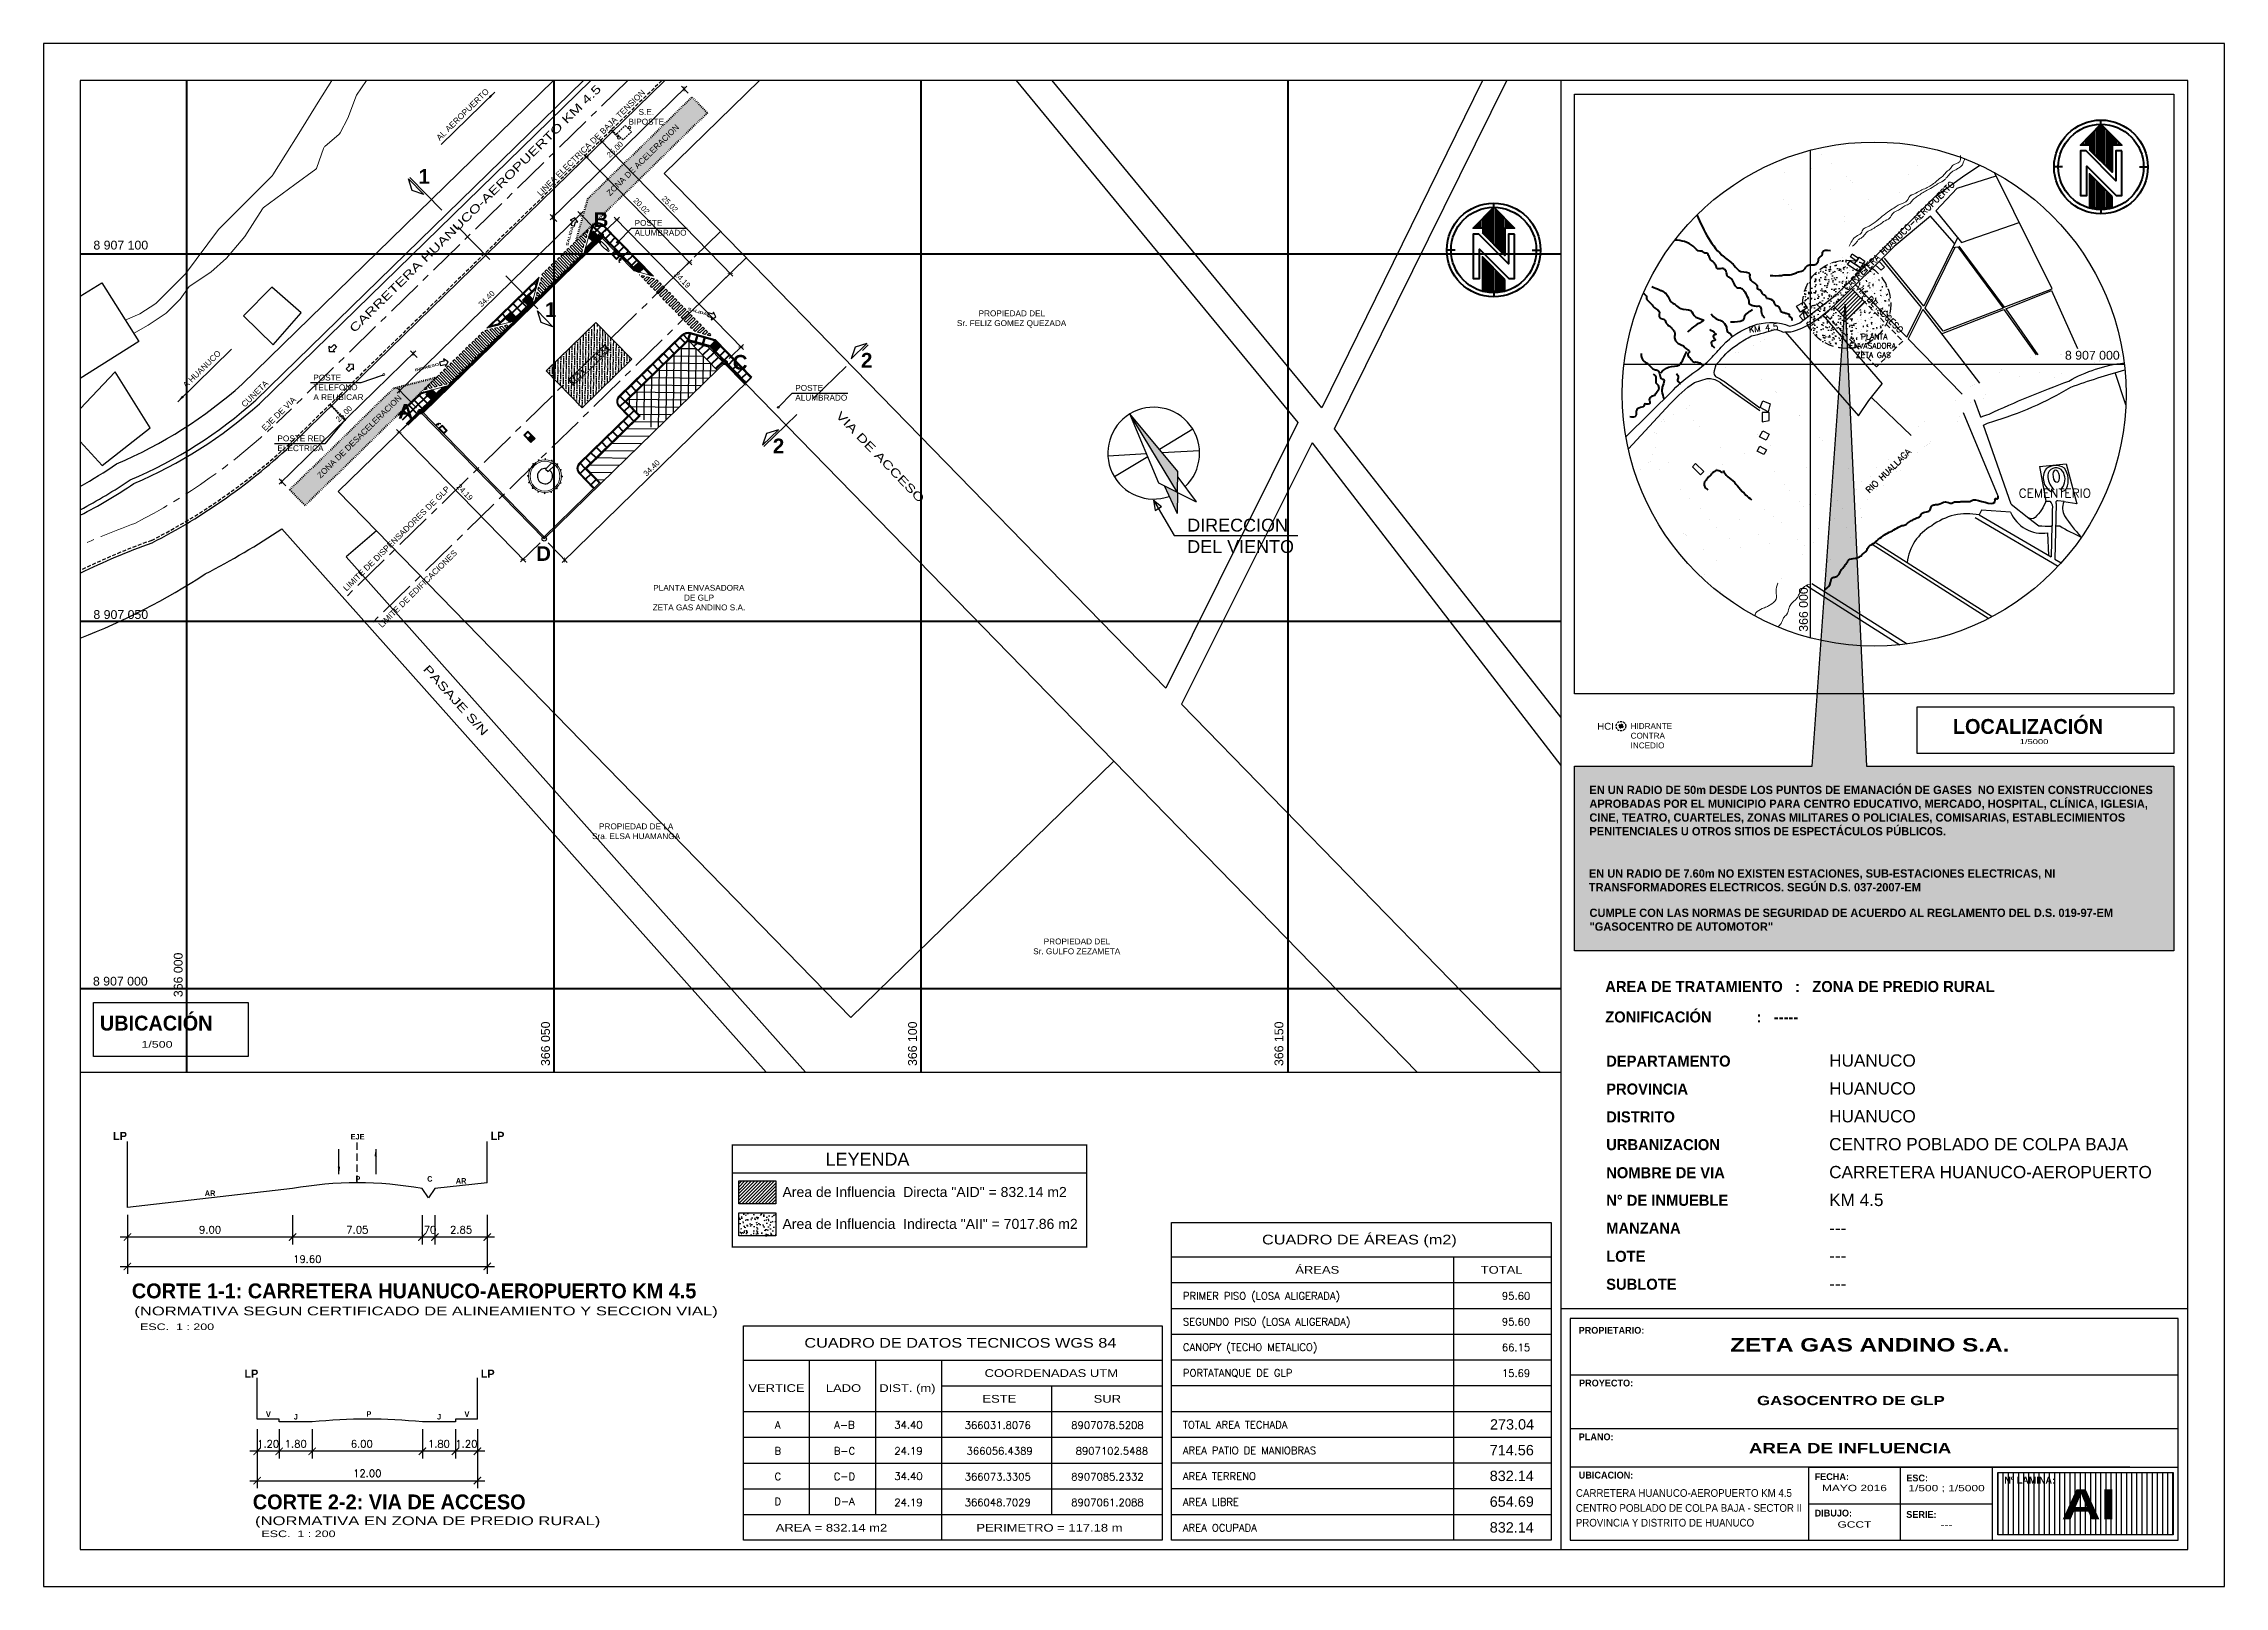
# Model space of a CAD drawing. Header units: millimetres. Extents: x 365981 to 366945, y 8906919 to 8907176.
# Drawn here: x 366648.4 to 366945.4, y 8906918.6 to 8907128.6 of the extents above; entities that cross this region are included whole.
import ezdxf
from ezdxf.enums import TextEntityAlignment as Align

# ---------------------------------------------------------------- set-up
doc = ezdxf.new("R2010")
doc.units = ezdxf.units.MM
for name, pattern in [('CENTER', [2, 1.25, -0.25, 0.25, -0.25]), ('DASHED2', [0.375, 0.25, -0.125]), ('DOT2', [3.175, 0, -3.175]), ('HIDDEN', [0.375, 0.25, -0.125])]:
    doc.linetypes.add(name, pattern=pattern)
for name, color, linetype, lineweight in [('005', 8, 'Continuous', 80), ('02', 2, 'Continuous', 20), ('MURO 2', 4, 'Continuous', 30), ('muro02', 3, 'Continuous', 18)]:
    doc.layers.add(name, color=color, linetype=linetype, lineweight=lineweight)
for name, color, linetype in [('01', 1, 'Continuous'), ('015', 40, 'Continuous'), ('015 texto', 40, 'Continuous'), ('02 texto', 2, 'Continuous'), ('03', 3, 'Continuous'), ('04', 4, 'Continuous'), ('06', 6, 'Continuous'), ('1TEXTO-03', 7, 'Continuous'), ('AMBIENTES', 3, 'Continuous'), ('COTAS', 254, 'Continuous'), ('Detalles', 132, 'Continuous'), ('LOCKUP', 7, 'Continuous'), ('PROYECCIONES', 40, 'DASHED2'), ('VERTICES', 3, 'Continuous')]:
    doc.layers.add(name, color=color, linetype=linetype)
doc.styles.add('BRITAN', font='', dxfattribs={"height": 0.07})
doc.styles.add('DIMTXT', font='arial.ttf', dxfattribs={"height": 0.3})
doc.styles.add('GRANDE', font='', dxfattribs={"height": 0.3})
doc.styles.add('MONOTXT', font='simplex.shx', dxfattribs={"height": 0.2})
doc.styles.add('pr1', font='romans.shx', dxfattribs={"height": 1})
doc.styles.add('ROMANS', font='arial.ttf', dxfattribs={"height": 0.2})
doc.styles.get("Standard").update_dxf_attribs({"font": 'arial.ttf'})
doc.styles.add('SUB-TITULOS', font='', dxfattribs={"width": 1.3, "height": 1.5})
doc.styles.add('SWIS721THBT', font='', dxfattribs={"height": 0.75})
doc.styles.add('TEXTOS-GENERALES', font='', dxfattribs={"width": 1.3, "height": 0.2})
doc.styles.add('TITLEINFO', font='arial.ttf', dxfattribs={"height": 0.2})
doc.styles.add('VERTICES', font='sanssb__.ttf')
doc.styles.get('BRITAN').set_extended_font_data('Britannic Bold', bold=True)
doc.styles.get('GRANDE').set_extended_font_data('Copperplate Gothic Bold', bold=True)
doc.styles.get('SUB-TITULOS').set_extended_font_data('Arial', bold=True)
doc.styles.get('SWIS721THBT').set_extended_font_data('Swis721 Th BT')
doc.styles.get('TEXTOS-GENERALES').set_extended_font_data('Arial', bold=True)
doc.dimstyles.new('COTA UBIC', dxfattribs={"dimscale": 0.5, "dimtxt": 3, "dimasz": 1, "dimexe": 1, "dimexo": 1.5, "dimtad": 1, "dimzin": 4, "dimdsep": 46, "dimtxsty": 'SWIS721THBT', "dimblk1": 'ARCHTICK', "dimblk2": 'ARCHTICK', "dimsah": 1, "dimcen": 2.5, "dimdle": 1, "dimclrt": 3, "dimadec": 0, "dimazin": 0, "dimtfac": 1, "dimtmove": 2, "dimatfit": 0, "dimldrblk": 'ARCHTICK', "dimfxl": 1, "dimtolj": 1, "dimtzin": 0, "dimarcsym": 0})
doc.dimstyles.new('PARAPLANTA100', dxfattribs={"dimscale": 0.1, "dimtxt": 1.25, "dimasz": 1, "dimexe": 1, "dimexo": 1.5, "dimtad": 1, "dimzin": 4, "dimdsep": 46, "dimtxsty": 'ROMANS', "dimblk": 'ARCHTICK', "dimcen": 2.5, "dimdle": 1, "dimclrt": 2, "dimadec": 0, "dimazin": 0, "dimtfac": 1, "dimtmove": 2, "dimatfit": 3, "dimldrblk": 'ARCHTICK', "dimfxl": 1, "dimtolj": 1, "dimtzin": 0, "dimarcsym": 0})
doc.dimstyles.new('prueba 200', dxfattribs={"dimtxt": 1, "dimasz": 1, "dimexe": 1, "dimexo": 1, "dimgap": 0.5, "dimtad": 1, "dimlfac": 0.4, "dimzin": 4, "dimdsep": 46, "dimtxsty": 'pr1', "dimblk": 'ARCHTICK', "dimcen": 1.75, "dimdle": 1, "dimclrd": 40, "dimclre": 40, "dimclrt": 3, "dimadec": 0, "dimazin": 3, "dimtfac": 1, "dimtmove": 0, "dimatfit": 2, "dimfxl": 1, "dimarcsym": 0})
doc.dimstyles.get("Standard").update_dxf_attribs({"dimtxt": 0.18, "dimasz": 0.18, "dimexe": 0.18, "dimexo": 0.0625, "dimgap": 0.09, "dimtad": 0, "dimtih": 1, "dimtoh": 1, "dimdec": 4, "dimzin": 0, "dimdsep": 46, "dimtxsty": 'Standard', "dimcen": 0.09, "dimadec": 0, "dimazin": 0, "dimtfac": 1, "dimtdec": 4, "dimtofl": 0, "dimtmove": 0, "dimatfit": 3, "dimfxl": 1, "dimtolj": 1, "dimtzin": 0, "dimarcsym": 0})
pattern_1 = [(37.5, (139839.27506, 722722.1567), (-0.015748339527, 0.481705942253), [0, -0.38, 0, -0.425, 0, -0.40625]), (7.5, (139839.27506, 722722.1567), (0.442444176317, 0.705536516307), [0, -0.205, 0, -0.3425, 0, -0.13125]), (327.5, (139838.96756, 722722.1567), (0.778535465438, 0.001414763384), [0, -0.125, 0, -0.45, 0, -0.5875]), (317.5, (139838.96756, 722722.1567), (0.751531651143, 0.219418891234), [0, -0.0625, 0, -0.295, 0, -0.3375])]

msp = doc.modelspace()

# ---------------------------------------------------------------- texts
for s, p in [('8 907 100', (366662.674, 8907100.234)), ('8 907 050', (366662.674, 8907049.948)), ('8 907 000', (366662.612, 8907000.041))]:
    msp.add_text(s, height=1.2).set_placement(p, align=Align.BOTTOM_RIGHT)
at = {"ltscale": 0.015}
for s, height, style, p in [(' 8 907 000 ', 1.2, 'DIMTXT', (366923.256, 8907085.605)), ('HCI', 0.9375, 'DIMTXT', (366860.029, 8907035.23)), ('PROPIETARIO:', 0.92669, 'BRITAN', (366857.487, 8906953.012)), ('PROPIETARIO:', 0.92669, 'BRITAN', (366857.487, 8906953.012)), ('PROYECTO:', 0.9267, 'BRITAN', (366857.55, 8906945.833)), ('PROYECTO:', 0.9267, 'BRITAN', (366857.55, 8906945.833)), ('PLANO:', 0.9267, 'BRITAN', (366857.504, 8906938.512)), ('UBICACION:', 0.9267, 'BRITAN', (366857.504, 8906933.3)), ('FECHA:', 0.9267, 'BRITAN', (366889.63, 8906933.095)), ('ESC:', 0.9267, 'BRITAN', (366902.11, 8906932.91)), ('Nº LAMINA:', 0.9267, 'BRITAN', (366915.454, 8906932.62)), ('DIBUJO:', 0.9267, 'BRITAN', (366889.63, 8906928.131)), ('SERIE:', 0.9267, 'BRITAN', (366902.11, 8906927.946))]:
    msp.add_text(s, height=height, dxfattribs=dict(at, style=style)).set_placement(p)
for s, p in [('366 000', (366889.068, 8907048.563)), ('366 000', (366667.724, 8906998.831)), ('366 050', (366717.749, 8906989.453)), ('366 100', (366767.732, 8906989.453)), ('366 150', (366817.633, 8906989.453))]:
    msp.add_text(s, height=1.2, rotation=90).set_placement(p, align=Align.BOTTOM_LEFT)
at = {"layer": '015 texto', "ltscale": 0.015, "style": 'TITLEINFO', "width": 1.35}
for s, height, p in [('MAYO 2016', 0.8619, (366895.05, 8906931.581)), ('1/500 ; 1/5000', 0.86187, (366907.6, 8906931.568)), ('GCCT', 0.8619, (366895.05, 8906926.617)), ('---', 0.8619, (366907.6, 8906926.589))]:
    msp.add_text(s, height=height, dxfattribs=at).set_placement(p, align=Align.CENTER)
at = {"layer": '015 texto', "ltscale": 0.015, "style": 'TITLEINFO', "width": 0.9}
for s, p in [('CENTRO POBLADO DE COLPA BAJA - SECTOR II', (366857.109, 8906928.768)), ('CARRETERA HUANUCO-AEROPUERTO KM 4.5', (366857.128, 8906930.805)), ('PROVINCIA Y DISTRITO DE HUANUCO', (366857.109, 8906926.761))]:
    msp.add_text(s, height=1.05, dxfattribs=at).set_placement(p)
at = {"layer": '02 texto', "linetype": 'Continuous', "style": 'MONOTXT'}
for s, rotation, p in [('CARRETERA HUANUCO-AEROPUERTO', 44.41682, (366894.07, 8907094.951)), ('VIA DE ACCESO', 314.41682, (366895.144, 8907095.306)), ('KM 4.5', 6.05375, (366880.691, 8907089.264)), ('RIO HUALLAGA', 44.41682, (366897.108, 8907067.364))]:
    msp.add_text(s, height=0.85, rotation=rotation, dxfattribs=at).set_placement(p)
at = {"layer": '02 texto', "color": 2, "ltscale": 0.015, "style": 'ROMANS', "width": 1.35}
for s, height, p in [('1/5000', 0.675, (366917.567, 8907033.275)), ('1/500', 0.9, (366661.751, 8906991.949))]:
    msp.add_text(s, height=height, dxfattribs=at).set_placement(p)
at = {"layer": '02 texto', "ltscale": 0.0175, "style": 'BRITAN'}
for s, height, p in [('AREA DE TRATAMIENTO   :   ZONA DE PREDIO RURAL', 1.50003, (366861.114, 8906999.522)), ('ZONIFICACIÓN           :   -----', 1.50003, (366861.114, 8906995.382)), ('LP', 1.1, (366657.898, 8906979.39)), ('EJE', 0.75, (366690.251, 8906979.454)), ('LP', 1.1, (366709.311, 8906979.399)), ('P', 0.75, (366690.905, 8906973.714)), ('C', 0.75, (366700.669, 8906973.714)), ('AR', 0.75, (366704.565, 8906973.447)), ('AR', 0.75, (366670.377, 8906971.76)), ('LP', 1.1, (366675.788, 8906947.02)), ('LP', 1.1, (366707.982, 8906947.02)), ('V', 0.75, (366678.712, 8906941.682)), ('J', 0.75, (366682.511, 8906941.335)), ('P', 0.75, (366692.406, 8906941.717)), ('J', 0.75, (366702.019, 8906941.335)), ('V', 0.75, (366705.752, 8906941.682))]:
    msp.add_text(s, height=height, dxfattribs=at).set_placement(p)
at = {"layer": '02 texto', "linetype": 'Continuous', "style": 'MONOTXT'}
for s, p in [('PRIMER PISO (LOSA ALIGERADA)', (366803.599, 8906957.652)), ('95.60', (366847.046, 8906957.652)), ('SEGUNDO PISO (LOSA ALIGERADA)', (366803.599, 8906954.146)), ('95.60', (366847.028, 8906954.146)), ('CANOPY (TECHO METALICO)', (366803.599, 8906950.673)), ('66.15', (366847.028, 8906950.64)), ('PORTATANQUE DE GLP', (366803.599, 8906947.167)), ('15.69', (366847.039, 8906947.134)), ('TOTAL AREA TECHADA', (366803.599, 8906940.123)), ('AREA PATIO DE MANIOBRAS', (366803.599, 8906936.617)), ('AREA TERRENO', (366803.599, 8906933.111)), ('AREA LIBRE', (366803.599, 8906929.605)), ('AREA OCUPADA', (366803.599, 8906926.1))]:
    msp.add_text(s, height=1, dxfattribs=at).set_placement(p)
at = {"layer": '02 texto', "ltscale": 0.015, "style": 'TEXTOS-GENERALES', "width": 1.3}
for s, height, p in [('ZETA GAS ANDINO S.A.', 1.82057, (366878.125, 8906950.591)), ('AI', 4.0963, (366923.238, 8906927.745))]:
    msp.add_text(s, height=height, dxfattribs=at).set_placement(p)
for s, height, p in [(' GASOCENTRO DE GLP', 1.26078, (366894.251, 8906943.287)), ('AREA DE INFLUENCIA', 1.40087, (366894.465, 8906936.735))]:
    msp.add_text(s, height=height, dxfattribs=at).set_placement(p, align=Align.CENTER)
at = {"layer": '02 texto', "style": 'MONOTXT'}
for s, p in [('A', (366748.427, 8906939.802)), ('A-B', (366757.502, 8906939.802)), ('34.40', (366766.222, 8906939.802)), ('366031.8076', (366778.378, 8906939.751)), ('8907078.5208', (366793.322, 8906939.751)), ('B', (366748.427, 8906936.251)), ('B-C', (366757.502, 8906936.251)), ('24.19', (366766.222, 8906936.251)), ('366056.4389 ', (366778.981, 8906936.251)), ('8907102.5488', (366793.925, 8906936.251)), ('C', (366748.427, 8906932.792)), ('C-D', (366757.502, 8906932.792)), ('34.40', (366766.222, 8906932.802)), ('366073.3305', (366778.378, 8906932.751)), ('8907085.2332', (366793.322, 8906932.751)), ('D', (366748.427, 8906929.384)), ('D-A', (366757.502, 8906929.384)), ('24.19', (366766.222, 8906929.251)), ('366048.7029', (366778.378, 8906929.251)), ('8907061.2088', (366793.322, 8906929.251))]:
    msp.add_text(s, height=1, dxfattribs=at).set_placement(p, align=Align.BOTTOM_CENTER)
at = {"layer": '02 texto', "ltscale": 0.015, "char_height": 0.8, "attachment_point": 1, "style": 'ROMANS'}
for s, insert, width, rotation in [('AL AEROPUERTO', (366701.836, 8907115.938), 9.85931, 44.5), ('LINEA ELECTRICA DE BAJA TENSION', (366715.555, 8907108.388), 21.10561, 44.5), ('ZONA DE ACELERACION', (366725.02, 8907108.409), 13.36876, 44.5), ('POSTE \\PALUMBRADO', (366728.921, 8907104.621), 6.44556, 360), ('A HUANUCO', (366667.312, 8907082.26), 6.84193, 44.5), ('POSTE\\PTELEFONO\\PA REUBICAR', (366685.172, 8907083.568), 7.47707, 360), ('CUNETA', (366675.274, 8907079.633), 4.83526, 44.5), ('POSTE \\PALUMBRADO', (366750.804, 8907082.16), 6.44556, 360), ('EJE DE VIA', (366678.032, 8907076.418), 6.09943, 44.5), ('POSTE RED\\PELECTRICA', (366680.282, 8907075.284), 6.44556, 360), ('LIMITE DE DISPENSADORES DE GLP', (366689.139, 8907054.6), 20.00836, 44.5), ('LIMITE DE EDIFICACIONES', (366693.941, 8907049.63), 14.48038, 44.5)]:
    msp.add_mtext(s, dxfattribs=dict(at, insert=insert, width=width, rotation=rotation))
for s, insert, width in [('\\pi1.6201;S.E.\\P\\pi0.25117;BIPOSTE', (366727.84, 8907119.731), 5.20466), ('\\pi3.3273;PROPIEDAD DEL\\P\\pi0.37093;Sr. FELIZ GOMEZ QUEZADA', (366772.44, 8907092.311), 15.59588), ('\\pi1.5055;PLANTA ENVASADORA\\P\\pi5.6915;DE GLP\\P\\pi1.4304;ZETA GAS ANDINO S.A.', (366729.957, 8907054.944), 15.34762), ('\\pi1.0826;PROPIEDAD DE LA\\P\\pi0.1331;Sra. ELSA HUAMANGA', (366722.995, 8907022.473), 12.204), ('\\pi1.6313;PROPIEDAD DEL\\P\\pi0.19641;Sr. GULFO ZEZAMETA', (366783.008, 8907006.807), 12.204)]:
    msp.add_mtext(s, dxfattribs=dict(at, insert=insert, width=width))
at = {"layer": '02 texto', "ltscale": 2, "style": 'MONOTXT'}
for s, width, insert, char_height, attachment_point in [('\\pi3.0308;PLANTA\\P\\pi1.4415;ENVASADORA\\P\\pi2.3344;ZETA GAS', 10.20444, (366892.92, 8907089.117), 0.75, 1), ('CEMENTERIO', 11.79814, (366922.344, 8907067.43), 1.2, 5)]:
    msp.add_mtext_dynamic_manual_height_columns(s, width=width, gutter_width=1, heights=[0], dxfattribs=dict(at, insert=insert, char_height=char_height, attachment_point=attachment_point))
at = {"layer": '02 texto', "linetype": 'DOT2', "ltscale": 0.05, "insert": (366685.59, 8907069.961), "char_height": 0.8, "width": 15.56792, "attachment_point": 1, "rotation": 44.5, "style": 'ROMANS'}
msp.add_mtext('ZONA DE DESACELERACION', dxfattribs=at)
at = {"layer": '02 texto', "ltscale": 0.0175, "char_height": 1.125023, "attachment_point": 1, "style": 'BRITAN'}
for s, insert, width in [('EN UN RADIO DE 50m DESDE LOS PUNTOS DE EMANACIÓN DE GASES  NO EXISTEN CONSTRUCCIONES APROBADAS POR EL MUNICIPIO PARA CENTRO EDUCATIVO, MERCADO, HOSPITAL, CLÍNICA, IGLESIA, CINE, TEATRO, CUARTELES, ZONAS MILITARES O POLICIALES, COMISARIAS, ESTABLECIMIENTOS PENITENCIALES U OTROS SITIOS DE ESPECTÁCULOS PÚBLICOS. ', (366858.957, 8907027.598), 77.58477), ('EN UN RADIO DE 7.60m NO EXISTEN ESTACIONES, SUB-ESTACIONES ELECTRICAS, NI TRANSFORMADORES ELECTRICOS. SEGÚN D.S. 037-2007-EM ', (366858.882, 8907016.226), 77.83897), ('CUMPLE CON LAS NORMAS DE SEGURIDAD DE ACUERDO AL REGLAMENTO DEL D.S. 019-97-EM "GASOCENTRO DE AUTOMOTOR"', (366858.975, 8907010.871), 77.75215)]:
    msp.add_mtext(s, dxfattribs=dict(at, insert=insert, width=width))
at = {"layer": '03', "style": 'SUB-TITULOS', "width": 1.4}
for tag, text, rotation, p in [('SALIDA', 'SALIDA', 74.28966, (366720.26, 8907102.37)), ('SALIDA', 'SALIDA', 344.07965, (366737.44, 8907091.976)), ('INGRESO', 'INGRESO', 14.28966, (366700.686, 8907084.403))]:
    msp.add_attdef(tag, text=text, height=0.375, rotation=rotation, dxfattribs=at).set_placement(p, align=Align.CENTER)
at = {"layer": '04', "ltscale": 0.015, "style": 'GRANDE'}
for s, p in [('LOCALIZACIÓN', (366908.454, 8907034.665)), ('UBICACIÓN', (366656.094, 8906994.281)), ('CORTE 1-1: CARRETERA HUANUCO-AEROPUERTO KM 4.5', (366660.452, 8906957.829)), ('CORTE 2-2: VIA DE ACCESO', (366676.922, 8906929.107))]:
    msp.add_text(s, height=2.025, dxfattribs=at).set_placement(p)
at = {"layer": '1TEXTO-03', "color": 2, "ltscale": 0.015, "style": 'ROMANS', "width": 1.35}
for s, height, p in [('(NORMATIVA SEGUN CERTIFICADO DE ALINEAMIENTO Y SECCION VIAL)', 1.2, (366660.786, 8906955.509)), ('ESC.  1 : 200', 0.9, (366661.564, 8906953.506)), ('(NORMATIVA EN ZONA DE PREDIO RURAL)', 1.2, (366677.228, 8906926.953)), ('ESC.  1 : 200', 0.9, (366678.098, 8906925.325))]:
    msp.add_text(s, height=height, dxfattribs=at).set_placement(p)
at = {"layer": 'AMBIENTES', "ltscale": 0.015, "style": 'TITLEINFO', "width": 1.35}
for s, rotation, p in [('CARRETERA HUANUCO-AEROPUERTO KM 4.5', 44.5, (366690.751, 8907089.202)), ('VIA DE ACCESO', 314, (366756.241, 8907077.907)), ('PASAJE S/N', 312, (366700.047, 8907043.418))]:
    msp.add_text(s, height=1.125, rotation=rotation, dxfattribs=at).set_placement(p)
at = {"layer": 'AMBIENTES', "ltscale": 0.015, "style": 'TITLEINFO', "width": 1.2}
for s, height, p in [('CUADRO DE ÁREAS (m2)', 1.31836, (366814.372, 8906965.166)), ('ÁREAS', 1.0547, (366818.9, 8906961.182)), ('TOTAL', 1.0547, (366844.159, 8906961.182)), ('CUADRO DE DATOS TECNICOS WGS 84', 1.31836, (366752.048, 8906951.114)), ('COORDENADAS UTM', 1.05469, (366776.587, 8906947.124)), ('VERTICE', 1.0547, (366744.413, 8906945.083)), ('LADO', 1.0547, (366754.965, 8906945.083)), ('DIST. (m)', 1.0547, (366762.244, 8906945.083)), ('ESTE', 1.0547, (366776.293, 8906943.624)), ('SUR', 1.0547, (366791.441, 8906943.624)), ('AREA = 832.14 m2', 1.05469, (366748.141, 8906926.069)), ('PERIMETRO = 117.18 m', 1.05469, (366775.475, 8906926.069))]:
    msp.add_text(s, height=height, dxfattribs=at).set_placement(p)
at = {"layer": 'AMBIENTES', "ltscale": 0.015, "style": 'TITLEINFO'}
for s, p in [('273.04', (366851.426, 8906939.969)), ('714.56', (366851.391, 8906936.463)), ('832.14', (366851.391, 8906932.957)), ('654.69', (366851.391, 8906929.452)), ('832.14', (366851.391, 8906925.946))]:
    msp.add_text(s, height=1.4062, dxfattribs=at).set_placement(p, align=Align.RIGHT)
at = {"layer": 'AMBIENTES', "ltscale": 0.015, "insert": (366864.576, 8907036.128), "char_height": 0.79102, "width": 0.0169, "attachment_point": 1, "style": 'TITLEINFO'}
msp.add_mtext('HIDRANTE CONTRA INCEDIO', dxfattribs=at)
at = {"layer": 'LOCKUP', "attachment_point": 1}
for s, width, insert, char_height in [('DIRECCION DEL VIENTO', 15.24783, (366804.188, 8907063.955), 1.75), ('LEYENDA', 8.22856, (366754.941, 8906977.644), 1.75), ('Area de Influencia  Directa "AID" = 832.14 m2', 55.98692, (366749.067, 8906972.988), 1.365), ('Area de Influencia  Indirecta "AII" = 7017.86 m2', 41.54972, (366749.067, 8906968.647), 1.365)]:
    msp.add_mtext_dynamic_manual_height_columns(s, width=width, gutter_width=12.5, heights=[0], dxfattribs=dict(at, insert=insert, char_height=char_height))
at = {"layer": 'VERTICES', "style": 'VERTICES'}
for s, p in [('1', (366700.274, 8907110.545)), ('B', (366724.34, 8907104.665)), ('1', (366717.494, 8907092.404)), ('2', (366760.531, 8907085.54)), ('C', (366743.286, 8907085.245)), ('A', (366697.74, 8907078.59)), ('2', (366748.529, 8907073.872)), ('D', (366716.524, 8907059.214))]:
    msp.add_text(s, height=2, dxfattribs=at).set_placement(p, align=Align.MIDDLE)

# ---------------------------------------------------------------- blocks, each defined once
blk = doc.blocks.new('HIDRANTE')
at = {"layer": '03'}
h = blk.add_hatch(color=256, dxfattribs=at)
edge = h.paths.add_edge_path()
edge.add_arc((0, 0), 0.237, 0, 360)
at = {"layer": '03', "linetype": 'DASHED2'}
for radius in [0.58, 0.237, 0.237]:
    blk.add_circle((0, 0), radius, dxfattribs=at)
blk = doc.blocks.new('DIRECCIONUBIC')
at = {"layer": '02 texto', "ltscale": 0.0175, "style": 'BRITAN'}
for s, p in [('DEPARTAMENTO', (0, 30.37)), ('PROVINCIA', (0, 26.57)), ('DISTRITO', (0, 22.78)), ('URBANIZACION', (0, 19)), ('NOMBRE DE VIA', (0, 15.18)), ('N° DE INMUEBLE ', (0, 11.42)), ('MANZANA', (0, 7.64)), ('LOTE', (0, 3.8)), ('SUBLOTE', (0, 0))]:
    blk.add_text(s, height=1.5, dxfattribs=at).set_placement(p)
at = {"layer": '02 texto', "ltscale": 0.015, "style": 'DIMTXT'}
for tag, p in [('DEPARTAMENTO', (30.37, 30.37)), ('PROVINCIA', (30.37, 26.57)), ('DISTRITO', (30.37, 22.78)), ('URBANIZACION', (30.37, 18.98)), ('CALLE', (30.37, 15.18)), ('NUMERO', (30.37, 11.39)), ('MANZANA', (30.37, 7.59)), ('LOTE', (30.37, 3.8))]:
    blk.add_attdef(tag, p, '', height=1.67, dxfattribs=at)
at = {"layer": '02 texto', "ltscale": 2, "style": 'DIMTXT'}
blk.add_attdef('SUBLOTE', (30.37, 0), '', height=1.67, dxfattribs=at)
blk = doc.blocks.new('_ArchTick')
at = {"color": 0, "linetype": 'ByBlock', "const_width": 0.15}
blk.add_lwpolyline([(-0.5, -0.5), (0.5, 0.5)], dxfattribs=at)
blk = doc.blocks.new('*D47')
at = {"layer": 'COTAS', "color": 40, "lineweight": -2, "transparency": 16777216}
for p, q in [((366677.52, 8906940.01), (366677.52, 8906936.01)), ((366680.52, 8906940.01), (366680.52, 8906936.01)), ((366681.52, 8906937.01), (366676.52, 8906937.01))]:
    blk.add_line(p, q, dxfattribs=at)
at = {"layer": 'Defpoints', "color": 0, "transparency": 16777216}
for p in [(366677.52, 8906941.01), (366680.52, 8906941.01), (366677.52, 8906937.01)]:
    blk.add_point(p, dxfattribs=at)
at = {"layer": 'COTAS', "color": 40, "lineweight": -2, "transparency": 16777216, "rotation": 180}
blk.add_blockref('_ArchTick', (366677.52, 8906937.01), dxfattribs=at)
at = {"layer": 'COTAS', "color": 40, "lineweight": -2, "transparency": 16777216}
blk.add_blockref('_ArchTick', (366680.52, 8906937.01), dxfattribs=at)
at = {"layer": 'COTAS', "color": 3, "transparency": 16777216, "insert": (366679.02, 8906938.01), "char_height": 1, "attachment_point": 5, "style": 'pr1'}
blk.add_mtext('1.20', dxfattribs=at)
blk = doc.blocks.new('*D49')
at = {"layer": 'COTAS', "color": 40, "lineweight": -2, "transparency": 16777216}
for p, q in [((366685.02, 8906940.01), (366685.02, 8906936.01)), ((366700.02, 8906940.01), (366700.02, 8906936.01)), ((366701.02, 8906937.01), (366684.02, 8906937.01))]:
    blk.add_line(p, q, dxfattribs=at)
at = {"layer": 'Defpoints', "color": 0, "transparency": 16777216}
for p in [(366685.02, 8906941.01), (366700.02, 8906941.01), (366685.02, 8906937.01)]:
    blk.add_point(p, dxfattribs=at)
at = {"layer": 'COTAS', "color": 40, "lineweight": -2, "transparency": 16777216, "rotation": 180}
blk.add_blockref('_ArchTick', (366685.02, 8906937.01), dxfattribs=at)
at = {"layer": 'COTAS', "color": 40, "lineweight": -2, "transparency": 16777216}
blk.add_blockref('_ArchTick', (366700.02, 8906937.01), dxfattribs=at)
at = {"layer": 'COTAS', "color": 3, "transparency": 16777216, "insert": (366691.77, 8906938.01), "char_height": 1, "attachment_point": 5, "style": 'pr1'}
blk.add_mtext('6.00', dxfattribs=at)
blk = doc.blocks.new('*D50')
at = {"layer": 'COTAS', "color": 40, "lineweight": -2, "transparency": 16777216}
for p, q in [((366700.02, 8906940.01), (366700.02, 8906936.01)), ((366704.52, 8906940.01), (366704.52, 8906936.01)), ((366705.52, 8906937.01), (366699.02, 8906937.01))]:
    blk.add_line(p, q, dxfattribs=at)
at = {"layer": 'Defpoints', "color": 0, "transparency": 16777216}
for p in [(366700.02, 8906941.01), (366704.52, 8906941.01), (366700.02, 8906937.01)]:
    blk.add_point(p, dxfattribs=at)
at = {"layer": 'COTAS', "color": 40, "lineweight": -2, "transparency": 16777216, "rotation": 180}
blk.add_blockref('_ArchTick', (366700.02, 8906937.01), dxfattribs=at)
at = {"layer": 'COTAS', "color": 40, "lineweight": -2, "transparency": 16777216}
blk.add_blockref('_ArchTick', (366704.52, 8906937.01), dxfattribs=at)
at = {"layer": 'COTAS', "color": 3, "transparency": 16777216, "insert": (366702.27, 8906938.01), "char_height": 1, "attachment_point": 5, "style": 'pr1'}
blk.add_mtext('1.80', dxfattribs=at)
blk = doc.blocks.new('*D51')
at = {"layer": 'COTAS', "color": 40, "lineweight": -2, "transparency": 16777216}
for p, q in [((366704.52, 8906940.01), (366704.52, 8906936.01)), ((366707.52, 8906940.01), (366707.52, 8906936.01)), ((366708.52, 8906937.01), (366703.52, 8906937.01))]:
    blk.add_line(p, q, dxfattribs=at)
at = {"layer": 'Defpoints', "color": 0, "transparency": 16777216}
for p in [(366704.52, 8906941.01), (366707.52, 8906941.01), (366704.52, 8906937.01)]:
    blk.add_point(p, dxfattribs=at)
at = {"layer": 'COTAS', "color": 40, "lineweight": -2, "transparency": 16777216, "rotation": 180}
blk.add_blockref('_ArchTick', (366704.52, 8906937.01), dxfattribs=at)
at = {"layer": 'COTAS', "color": 40, "lineweight": -2, "transparency": 16777216}
blk.add_blockref('_ArchTick', (366707.52, 8906937.01), dxfattribs=at)
at = {"layer": 'COTAS', "color": 3, "transparency": 16777216, "insert": (366706.02, 8906938.01), "char_height": 1, "attachment_point": 5, "style": 'pr1'}
blk.add_mtext('1.20', dxfattribs=at)
blk = doc.blocks.new('*D52')
at = {"layer": 'COTAS', "color": 40, "lineweight": -2, "transparency": 16777216}
for p, q in [((366680.52, 8906940.01), (366680.52, 8906936.01)), ((366685.02, 8906940.01), (366685.02, 8906936.01)), ((366686.02, 8906937.01), (366679.52, 8906937.01))]:
    blk.add_line(p, q, dxfattribs=at)
at = {"layer": 'Defpoints', "color": 0, "transparency": 16777216}
for p in [(366680.52, 8906941.01), (366685.02, 8906941.01), (366680.52, 8906937.01)]:
    blk.add_point(p, dxfattribs=at)
at = {"layer": 'COTAS', "color": 40, "lineweight": -2, "transparency": 16777216, "rotation": 180}
blk.add_blockref('_ArchTick', (366680.52, 8906937.01), dxfattribs=at)
at = {"layer": 'COTAS', "color": 40, "lineweight": -2, "transparency": 16777216}
blk.add_blockref('_ArchTick', (366685.02, 8906937.01), dxfattribs=at)
at = {"layer": 'COTAS', "color": 3, "transparency": 16777216, "insert": (366682.77, 8906938.01), "char_height": 1, "attachment_point": 5, "style": 'pr1'}
blk.add_mtext('1.80', dxfattribs=at)
blk = doc.blocks.new('*D53')
at = {"layer": 'COTAS', "color": 40, "lineweight": -2, "transparency": 16777216}
for p, q in [((366659.85, 8906969.17), (366659.85, 8906965.17)), ((366682.35, 8906969.17), (366682.35, 8906965.17)), ((366683.35, 8906966.17), (366658.85, 8906966.17))]:
    blk.add_line(p, q, dxfattribs=at)
at = {"layer": 'Defpoints', "color": 0, "transparency": 16777216}
for p in [(366659.85, 8906970.17), (366682.35, 8906970.17), (366659.85, 8906966.17)]:
    blk.add_point(p, dxfattribs=at)
at = {"layer": 'COTAS', "color": 40, "lineweight": -2, "transparency": 16777216, "rotation": 180}
blk.add_blockref('_ArchTick', (366659.85, 8906966.17), dxfattribs=at)
at = {"layer": 'COTAS', "color": 40, "lineweight": -2, "transparency": 16777216}
blk.add_blockref('_ArchTick', (366682.35, 8906966.17), dxfattribs=at)
at = {"layer": 'COTAS', "color": 3, "transparency": 16777216, "insert": (366671.1, 8906967.17), "char_height": 1, "attachment_point": 5, "style": 'pr1'}
blk.add_mtext('9.00', dxfattribs=at)
blk = doc.blocks.new('*D55')
at = {"layer": 'COTAS', "color": 40, "lineweight": -2, "transparency": 16777216}
for p, q in [((366701.72, 8906969.17), (366701.72, 8906965.17)), ((366708.85, 8906969.17), (366708.85, 8906965.17)), ((366709.85, 8906966.17), (366700.72, 8906966.17))]:
    blk.add_line(p, q, dxfattribs=at)
at = {"layer": 'Defpoints', "color": 0, "transparency": 16777216}
for p in [(366701.72, 8906970.17), (366708.85, 8906970.17), (366701.72, 8906966.17)]:
    blk.add_point(p, dxfattribs=at)
at = {"layer": 'COTAS', "color": 40, "lineweight": -2, "transparency": 16777216, "rotation": 180}
blk.add_blockref('_ArchTick', (366701.72, 8906966.17), dxfattribs=at)
at = {"layer": 'COTAS', "color": 40, "lineweight": -2, "transparency": 16777216}
blk.add_blockref('_ArchTick', (366708.85, 8906966.17), dxfattribs=at)
at = {"layer": 'COTAS', "color": 3, "transparency": 16777216, "insert": (366705.29, 8906967.17), "char_height": 1, "attachment_point": 5, "style": 'pr1'}
blk.add_mtext('2.85', dxfattribs=at)
blk = doc.blocks.new('*D56')
at = {"layer": 'COTAS', "color": 40, "lineweight": -2, "transparency": 16777216}
for p, q in [((366682.35, 8906969.17), (366682.35, 8906965.17)), ((366699.97, 8906969.17), (366699.97, 8906965.17)), ((366700.97, 8906966.17), (366681.35, 8906966.17))]:
    blk.add_line(p, q, dxfattribs=at)
at = {"layer": 'Defpoints', "color": 0, "transparency": 16777216}
for p in [(366682.35, 8906970.17), (366699.97, 8906970.17), (366682.35, 8906966.17)]:
    blk.add_point(p, dxfattribs=at)
at = {"layer": 'COTAS', "color": 40, "lineweight": -2, "transparency": 16777216, "rotation": 180}
blk.add_blockref('_ArchTick', (366682.35, 8906966.17), dxfattribs=at)
at = {"layer": 'COTAS', "color": 40, "lineweight": -2, "transparency": 16777216}
blk.add_blockref('_ArchTick', (366699.97, 8906966.17), dxfattribs=at)
at = {"layer": 'COTAS', "color": 3, "transparency": 16777216, "insert": (366691.16, 8906967.17), "char_height": 1, "attachment_point": 5, "style": 'pr1'}
blk.add_mtext('7.05', dxfattribs=at)
blk = doc.blocks.new('*D57')
at = {"layer": 'COTAS', "color": 40, "lineweight": -2, "transparency": 16777216}
for p, q in [((366699.97, 8906969.17), (366699.97, 8906965.17)), ((366701.72, 8906969.17), (366701.72, 8906965.17)), ((366702.72, 8906966.17), (366698.97, 8906966.17))]:
    blk.add_line(p, q, dxfattribs=at)
at = {"layer": 'Defpoints', "color": 0, "transparency": 16777216}
for p in [(366699.97, 8906970.17), (366701.72, 8906970.17), (366699.97, 8906966.17)]:
    blk.add_point(p, dxfattribs=at)
at = {"layer": 'COTAS', "color": 40, "lineweight": -2, "transparency": 16777216, "rotation": 180}
blk.add_blockref('_ArchTick', (366699.97, 8906966.17), dxfattribs=at)
at = {"layer": 'COTAS', "color": 40, "lineweight": -2, "transparency": 16777216}
blk.add_blockref('_ArchTick', (366701.72, 8906966.17), dxfattribs=at)
at = {"layer": 'COTAS', "color": 3, "transparency": 16777216, "insert": (366700.85, 8906967.17), "char_height": 1, "attachment_point": 5, "style": 'pr1'}
blk.add_mtext('.70', dxfattribs=at)
blk = doc.blocks.new('NORTEJ')
h = blk.add_hatch()
h.set_pattern_fill('ANSI31', color=4, scale=2.25, angle=45, style=0)
h.set_pattern_definition([(90, (-680.65797, 86.11223), (-0.28125, 4e-17), [])])
h.paths.add_polyline_path([(0, 12.2), (-2.78, 9.34), (-1.54, 9.34), (-1.54, 8.72), (1.54, 5.65), (1.54, 9.34), (2.85, 9.34)])
h.paths.add_polyline_path([(-1.54, 5.43), (-1.54, 0.8), (1.54, 0.8), (1.54, 2.35)])
at = {"color": 6}
for p, q in [((0, 12.2), (0, 12.76)), ((-5.25, 6.38), (-6.38, 6.38)), ((5.25, 6.38), (6.38, 6.38)), ((0, 0.57), (0, 0))]:
    blk.add_line(p, q, dxfattribs=at)
blk.add_lwpolyline([(-1.54, 9.34), (-2.78, 9.34), (0, 12.2), (2.85, 9.34), (1.54, 9.34), (1.54, 5.65), (-1.54, 8.72)], dxfattribs=at)
at = {"color": 5}
blk.add_lwpolyline([(2.85, 8.56), (2.03, 8.56), (2.03, 4.5), (-2.03, 8.56), (-2.78, 8.56), (-2.78, 2.5), (-1.93, 2.5), (-1.93, 6.51), (2.08, 2.5), (2.85, 2.5)], close=True, dxfattribs=at)
at = {"color": 6}
blk.add_lwpolyline([(1.54, 2.35), (-1.54, 5.43), (-1.54, 0.8), (1.54, 0.8)], close=True, dxfattribs=at)
blk.add_circle((0, 6.38), 6.38, dxfattribs=at)
at = {"color": 4}
blk.add_circle((0, 6.38), 5.81, dxfattribs=at)
blk = doc.blocks.new('*D65')
at = {"layer": 'COTAS', "color": 0, "lineweight": -2, "ltscale": 2, "transparency": 16777216}
for p, q in [((366720.75, 8907111.61), (366722.73, 8907113.54)), ((366736.7, 8907098.51), (366722.02, 8907113.55)), ((366734.73, 8907097.28), (366736.71, 8907099.21))]:
    blk.add_line(p, q, dxfattribs=at)
at = {"layer": 'Defpoints', "color": 0, "ltscale": 2, "transparency": 16777216}
for p in [(366722.37, 8907113.2), (366720.21, 8907111.09), (366734.19, 8907096.76)]:
    blk.add_point(p, dxfattribs=at)
at = {"layer": 'COTAS', "color": 0, "lineweight": -2, "ltscale": 2, "transparency": 16777216, "xscale": 0.5, "yscale": 0.5, "zscale": 0.5}
for p, rotation in [((366722.37, 8907113.2), 134.2896569517752), ((366736.35, 8907098.87), 314.2896569517752)]:
    blk.add_blockref('_ArchTick', p, dxfattribs=dict(at, rotation=rotation))
at = {"layer": 'COTAS', "color": 3, "ltscale": 2, "transparency": 16777216, "insert": (366729.86, 8907106.51), "char_height": 0.75, "attachment_point": 5, "rotation": 314.2897, "style": 'SWIS721THBT'}
blk.add_mtext('\\A1;20.02', dxfattribs=at)
blk = doc.blocks.new('*D58')
at = {"layer": 'COTAS', "color": 0, "lineweight": -2, "ltscale": 2, "transparency": 16777216}
for p, q in [((366720.75, 8907111.61), (366724.85, 8907115.61)), ((366742.31, 8907096.99), (366724.14, 8907115.62)), ((366738.22, 8907093.7), (366742.32, 8907097.7))]:
    blk.add_line(p, q, dxfattribs=at)
at = {"layer": 'Defpoints', "color": 0, "ltscale": 2, "transparency": 16777216}
for p in [(366724.49, 8907115.26), (366720.21, 8907111.09), (366737.68, 8907093.18)]:
    blk.add_point(p, dxfattribs=at)
at = {"layer": 'COTAS', "color": 0, "lineweight": -2, "ltscale": 2, "transparency": 16777216, "xscale": 0.5, "yscale": 0.5, "zscale": 0.5}
for p, rotation in [((366724.49, 8907115.26), 134.289656952135), ((366741.96, 8907097.35), 314.289656952135)]:
    blk.add_blockref('_ArchTick', p, dxfattribs=dict(at, rotation=rotation))
at = {"layer": 'COTAS', "color": 3, "ltscale": 2, "transparency": 16777216, "insert": (366733.72, 8907106.78), "char_height": 0.75, "attachment_point": 5, "rotation": 314.2897, "style": 'SWIS721THBT'}
blk.add_mtext('\\A1;25.02', dxfattribs=at)
blk = doc.blocks.new('*D59')
at = {"layer": 'COTAS', "color": 0, "lineweight": -2, "ltscale": 2, "transparency": 16777216}
for p, q in [((366717.41, 8907104.65), (366736.02, 8907122.81)), ((366736.22, 8907121.88), (366735.31, 8907122.82)), ((366718.32, 8907104.43), (366717.41, 8907105.36))]:
    blk.add_line(p, q, dxfattribs=at)
at = {"layer": 'Defpoints', "color": 0, "ltscale": 2, "transparency": 16777216}
for p in [(366735.66, 8907122.46), (366736.74, 8907121.35), (366718.85, 8907103.89)]:
    blk.add_point(p, dxfattribs=at)
at = {"layer": 'COTAS', "color": 0, "lineweight": -2, "ltscale": 2, "transparency": 16777216, "xscale": 0.5, "yscale": 0.5, "zscale": 0.5}
for p, rotation in [((366735.66, 8907122.46), 44.28965695500136), ((366717.76, 8907105), 224.2896569550014)]:
    blk.add_blockref('_ArchTick', p, dxfattribs=dict(at, rotation=rotation))
at = {"layer": 'COTAS', "color": 3, "ltscale": 2, "transparency": 16777216, "insert": (366726.23, 8907114.22), "char_height": 0.75, "attachment_point": 5, "rotation": 44.2897, "style": 'SWIS721THBT'}
blk.add_mtext('\\A1;25.00', dxfattribs=at)
blk = doc.blocks.new('*D60')
at = {"layer": 'COTAS', "color": 0, "lineweight": -2, "ltscale": 2, "transparency": 16777216}
for p, q in [((366680.51, 8907068.66), (366699.12, 8907086.81)), ((366699.32, 8907085.89), (366698.41, 8907086.82)), ((366681.43, 8907068.43), (366680.52, 8907069.36))]:
    blk.add_line(p, q, dxfattribs=at)
at = {"layer": 'Defpoints', "color": 0, "ltscale": 2, "transparency": 16777216}
for p in [(366698.76, 8907086.46), (366699.85, 8907085.35), (366681.95, 8907067.89)]:
    blk.add_point(p, dxfattribs=at)
at = {"layer": 'COTAS', "color": 0, "lineweight": -2, "ltscale": 2, "transparency": 16777216, "xscale": 0.5, "yscale": 0.5, "zscale": 0.5}
for p, rotation in [((366698.76, 8907086.46), 44.28965695500136), ((366680.87, 8907069.01), 224.2896569550014)]:
    blk.add_blockref('_ArchTick', p, dxfattribs=dict(at, rotation=rotation))
at = {"layer": 'COTAS', "color": 3, "ltscale": 2, "transparency": 16777216, "insert": (366689.33, 8907078.23), "char_height": 0.75, "attachment_point": 5, "rotation": 44.2897, "style": 'SWIS721THBT'}
blk.add_mtext('\\A1;25.00', dxfattribs=at)
blk = doc.blocks.new('TRANSFEREGLP')
at = {"layer": '01'}
for p, q in [((0.65, 0.3), (0.65, -0.3)), ((0.67, 0.3), (0.67, -0.3)), ((0.7, 0.3), (0.7, -0.3)), ((0.72, 0.3), (0.72, -0.3)), ((0.75, 0.3), (0.75, -0.3)), ((0.78, 0.3), (0.78, -0.3)), ((0.8, 0.3), (0.8, -0.3)), ((0.83, 0.3), (0.83, -0.3)), ((0.85, 0.3), (0.85, -0.3)), ((0.88, 0.3), (0.88, -0.3)), ((0.9, 0.3), (0.9, -0.3)), ((0.93, 0.3), (0.93, -0.3)), ((0.95, 0.3), (0.95, -0.3)), ((0.98, 0.3), (0.98, -0.3)), ((1, 0.3), (1, -0.3)), ((1.03, 0.3), (1.03, -0.3)), ((1.05, 0.3), (1.05, -0.3)), ((1.08, 0.3), (1.08, -0.3)), ((1.1, 0.3), (1.1, -0.3)), ((1.13, 0.3), (1.13, -0.3)), ((1.15, 0.3), (1.15, -0.3)), ((1.18, 0.3), (1.18, -0.3)), ((1.2, 0.3), (1.2, -0.3)), ((1.23, 0.3), (1.23, -0.3))]:
    blk.add_line(p, q, dxfattribs=at)
for points in [[(1.35, 0.4), (-0.05, 0.4), (-0.05, -0.4), (1.35, -0.4)], [(1.3, 0.35), (0, 0.35), (0, -0.35), (1.3, -0.35)], [(1.25, 0.3), (0.05, 0.3), (0.05, -0.3), (1.25, -0.3)]]:
    blk.add_lwpolyline(points, close=True, dxfattribs=at)
blk = doc.blocks.new('*D61')
at = {"layer": 'COTAS', "color": 0, "lineweight": -2, "ltscale": 2, "transparency": 16777216}
for p, q in [((366696.57, 8907081.04), (366721.91, 8907105.76)), ((366723.82, 8907103.09), (366721.21, 8907105.77)), ((366699.2, 8907079.06), (366696.58, 8907081.75))]:
    blk.add_line(p, q, dxfattribs=at)
at = {"layer": 'Defpoints', "color": 0, "ltscale": 2, "transparency": 16777216}
for p in [(366721.55, 8907105.41), (366724.35, 8907102.55), (366699.72, 8907078.52)]:
    blk.add_point(p, dxfattribs=at)
at = {"layer": 'COTAS', "color": 0, "lineweight": -2, "ltscale": 2, "transparency": 16777216, "xscale": 0.5, "yscale": 0.5, "zscale": 0.5}
for p, rotation in [((366721.55, 8907105.41), 44.28965694932911), ((366696.93, 8907081.39), 224.2896569493291)]:
    blk.add_blockref('_ArchTick', p, dxfattribs=dict(at, rotation=rotation))
at = {"layer": 'COTAS', "color": 3, "ltscale": 2, "transparency": 16777216, "insert": (366708.76, 8907093.89), "char_height": 0.75, "attachment_point": 5, "rotation": 44.2897, "style": 'SWIS721THBT'}
blk.add_mtext('\\A1;34.40', dxfattribs=at)
blk = doc.blocks.new('*D62')
at = {"layer": 'COTAS', "color": 0, "lineweight": -2, "ltscale": 2, "transparency": 16777216}
for p, q in [((366724.88, 8907103.07), (366726.85, 8907104.99)), ((366726.15, 8907105), (366743.74, 8907086.97)), ((366741.78, 8907085.76), (366743.74, 8907087.68))]:
    blk.add_line(p, q, dxfattribs=at)
at = {"layer": 'Defpoints', "color": 0, "ltscale": 2, "transparency": 16777216}
for p in [(366724.35, 8907102.55), (366743.39, 8907087.33), (366741.24, 8907085.23)]:
    blk.add_point(p, dxfattribs=at)
at = {"layer": 'COTAS', "color": 0, "lineweight": -2, "ltscale": 2, "transparency": 16777216, "xscale": 0.5, "yscale": 0.5, "zscale": 0.5}
for p, rotation in [((366726.5, 8907104.64), 134.2896569620756), ((366743.39, 8907087.33), 314.2896569620756)]:
    blk.add_blockref('_ArchTick', p, dxfattribs=dict(at, rotation=rotation))
at = {"layer": 'COTAS', "color": 3, "ltscale": 2, "transparency": 16777216, "insert": (366735.43, 8907096.47), "char_height": 0.75, "attachment_point": 5, "rotation": 314.2897, "style": 'SWIS721THBT'}
blk.add_mtext('\\A1;24.19', dxfattribs=at)
blk = doc.blocks.new('*D63')
at = {"layer": 'COTAS', "color": 0, "lineweight": -2, "ltscale": 2, "transparency": 16777216}
for p, q in [((366699.18, 8907078), (366696.5, 8907075.38)), ((366696.51, 8907076.09), (366714.1, 8907058.06)), ((366716.07, 8907060.69), (366713.39, 8907058.07))]:
    blk.add_line(p, q, dxfattribs=at)
at = {"layer": 'Defpoints', "color": 0, "ltscale": 2, "transparency": 16777216}
for p in [(366699.72, 8907078.52), (366716.61, 8907061.21), (366713.75, 8907058.42)]:
    blk.add_point(p, dxfattribs=at)
at = {"layer": 'COTAS', "color": 0, "lineweight": -2, "ltscale": 2, "transparency": 16777216, "xscale": 0.5, "yscale": 0.5, "zscale": 0.5}
for p, rotation in [((366696.86, 8907075.73), 134.2896569435139), ((366713.75, 8907058.42), 314.2896569435139)]:
    blk.add_blockref('_ArchTick', p, dxfattribs=dict(at, rotation=rotation))
at = {"layer": 'COTAS', "color": 3, "ltscale": 2, "transparency": 16777216, "insert": (366705.79, 8907067.55), "char_height": 0.75, "attachment_point": 5, "rotation": 314.2897, "style": 'SWIS721THBT'}
blk.add_mtext('\\A1;24.19', dxfattribs=at)
blk = doc.blocks.new('*D64')
at = {"layer": 'COTAS', "color": 0, "lineweight": -2, "ltscale": 2, "transparency": 16777216}
for p, q in [((366741.76, 8907084.7), (366744.38, 8907082.01)), ((366719.05, 8907058), (366744.39, 8907082.72)), ((366717.14, 8907060.67), (366719.75, 8907057.99))]:
    blk.add_line(p, q, dxfattribs=at)
at = {"layer": 'Defpoints', "color": 0, "ltscale": 2, "transparency": 16777216}
for p in [(366741.24, 8907085.23), (366744.03, 8907082.37), (366716.61, 8907061.21)]:
    blk.add_point(p, dxfattribs=at)
at = {"layer": 'COTAS', "color": 0, "lineweight": -2, "ltscale": 2, "transparency": 16777216, "xscale": 0.5, "yscale": 0.5, "zscale": 0.5}
for p, rotation in [((366744.03, 8907082.37), 44.28965695100803), ((366719.4, 8907058.35), 224.2896569510081)]:
    blk.add_blockref('_ArchTick', p, dxfattribs=dict(at, rotation=rotation))
at = {"layer": 'COTAS', "color": 3, "ltscale": 2, "transparency": 16777216, "insert": (366731.24, 8907070.85), "char_height": 0.75, "attachment_point": 5, "rotation": 44.2897, "style": 'SWIS721THBT'}
blk.add_mtext('\\A1;34.40', dxfattribs=at)
blk = doc.blocks.new('A$C28750AAA')
at = {"layer": 'Detalles'}
h = blk.add_hatch(color=256, dxfattribs=at)
h.paths.add_polyline_path([(4.71, 3.67), (3.57, 3.75), (0.29, 1.33)])
h.paths.add_polyline_path([(5.85, 3.59), (4.71, 3.67), (4.3, 2.96)])
for p, q in [((2.5, 2.96), (2.5, 5)), ((3.57, 3.75), (0.29, 1.33)), ((4.71, 3.67), (0.29, 1.33)), ((1.33, 4.71), (2.32, 2.83)), ((4.71, 3.67), (3.57, 3.75)), ((3.88, 3.73), (5.28, 4.66)), ((4.71, 3.67), (4.14, 2.68)), ((4.3, 2.96), (5.85, 3.59)), ((4.71, 3.67), (5.28, 4.66)), ((4.71, 3.67), (5.85, 3.59)), ((4.14, 2.68), (0.29, 1.33)), ((2.5, 0), (2.5, 2.11)), ((2.68, 2.17), (3.67, 0.29))]:
    blk.add_line(p, q, dxfattribs=at)
blk.add_arc((2.5, 2.5), 2.5, 39.6067, 16.3933, dxfattribs=at)

# ---------------------------------------------------------------- dimensions: what is measured, and where the dimension line sits
at = {"layer": 'COTAS', "ltscale": 2}
for p1, p2, distance, picture, middle in [((366718.848, 8907103.89), (366736.744, 8907121.347), 1.553, '*D59', (366726.232, 8907114.222)), ((366737.682, 8907093.176), (366720.211, 8907111.086), -5.976, '*D58', (366733.716, 8907106.784)), ((366734.19, 8907096.755), (366720.211, 8907111.086), -3.021, '*D65', (366729.855, 8907106.511)), ((366699.7201, 8907078.5244), (366724.3477, 8907102.5488), 4, '*D61', (366708.7607, 8907093.892)), ((366724.348, 8907102.549), (366741.239, 8907085.233), 3, '*D62', (366735.433, 8907096.466)), ((366681.95, 8907067.895), (366699.845, 8907085.352), 1.553, '*D60', (366689.333, 8907078.227)), ((366716.612, 8907061.209), (366741.239, 8907085.233), -4, '*D64', (366731.238, 8907070.85)), ((366699.72, 8907078.524), (366716.612, 8907061.209), -4, '*D63', (366705.795, 8907067.554))]:
    dim = msp.add_aligned_dim(p1=p1, p2=p2, distance=distance, dimstyle='COTA UBIC', override={"dimfxl": 0.1}, dxfattribs=at)
    dim.commit()
    dim.dimension.update_dxf_attribs({"geometry": picture, "text_midpoint": middle})
at = {"layer": 'COTAS'}
for base, p1, p2, picture, middle in [((366659.848, 8906966.173), (366682.348, 8906970.173), (366659.848, 8906970.173), '*D53', (366671.098, 8906966.173)), ((366682.348, 8906966.173), (366699.973, 8906970.173), (366682.348, 8906970.173), '*D56', (366691.16, 8906966.173)), ((366699.973, 8906966.173), (366701.723, 8906970.173), (366699.973, 8906970.173), '*D57', (366700.848, 8906966.173)), ((366701.723, 8906966.173), (366708.848, 8906970.173), (366701.723, 8906970.173), '*D55', (366705.285, 8906966.173)), ((366677.518, 8906937.008), (366680.518, 8906941.008), (366677.518, 8906941.008), '*D47', (366679.018, 8906937.008)), ((366680.518, 8906937.008), (366685.018, 8906941.008), (366680.518, 8906941.008), '*D52', (366682.768, 8906937.008)), ((366685.018, 8906937.008), (366700.018, 8906941.008), (366685.018, 8906941.008), '*D49', (366691.768, 8906937.008)), ((366700.018, 8906937.008), (366704.518, 8906941.008), (366700.018, 8906941.008), '*D50', (366702.268, 8906937.008)), ((366704.518, 8906937.008), (366707.518, 8906941.008), (366704.518, 8906941.008), '*D51', (366706.018, 8906937.008))]:
    dim = msp.add_linear_dim(base=base, p1=p1, p2=p2, dimstyle='prueba 200', override={"dimtmove": 1}, dxfattribs=at)
    dim.commit()
    dim.dimension.update_dxf_attribs({"geometry": picture, "text_midpoint": middle, "dimtype": 160})
for base, p1, p2 in [((366708.848, 8906962.173), (366659.848, 8906970.173), (366708.848, 8906970.173)), ((366707.518, 8906933.008), (366677.518, 8906941.008), (366707.518, 8906941.008))]:
    msp.add_linear_dim(base=base, p1=p1, p2=p2, dimstyle='prueba 200', dxfattribs=at).render()

# ---------------------------------------------------------------- hatches: boundary and pattern name
at = {"true_color": 0xcd2027}
h = msp.add_hatch(dxfattribs=at)
h.set_pattern_fill('AR-CONC', color=242, scale=0.01)
h.set_pattern_definition([(50, (-87.3748, -2.285), (1.82184668996, -0.1593908554), [0.1905, -2.0955]), (355, (-87.3748, -2.285), (-0.35243421425, 1.9105684524), [0.1524, -1.6764058417]), (100.4514447, (-87.223, -2.2983), (1.4694124709, 1.75117751912), [0.161900088, -1.780902446]), (46.1842, (-87.3748, -1.777), (2.7107904089, -0.4204232793), [0.28575, -3.14325]), (96.63555761, (-87.149, -1.812), (2.3740413405, 2.474261246), [0.2428502314, -2.6713560816]), (351.18415117, (-87.3748, -1.777), (2.37404134065, 2.47426124586), [0.2285996707, -2.5145973192]), (21, (-87.1208, -1.904), (1.5161439127, -1.02265198187), [0.1905, -2.0955]), (326, (-87.1208, -1.904), (0.61802028348, 1.84187966122), [0.1524, -1.6764]), (71.451445, (-86.9944, -1.9893), (2.1341641928, 0.81922768886), [0.161900088, -1.780899376]), (37.5, (-87.3748, -2.28505), (0.030886032506, 0.84555038873), [0, -1.65608, 0, -1.7018, 0, -1.68275]), (7.5, (-87.3748, -2.28505), (0.6681966251, 1.00180574818), [0, -0.97028, 0, -1.61798, 0, -0.64135]), (327.5, (-87.9412, -2.28505), (1.35590595167, -0.057287439927), [0, -0.635, 0, -1.9812, 0, -2.6289]), (317.5, (-88.1952, -2.285), (1.48129181386, 0.25426491033), [0, -0.8255, 0, -1.31572, 0, -1.8669])])
h.paths.add_polyline_path([(366887.99, 8907093.134, 1), (366900.005, 8907093.134, 1)])
h.paths.add_polyline_path([(366894.653, 8907095.287), (366896.47, 8907093.424), (366894.007, 8907091.022), (366892.19, 8907092.884)], flags=16)
h = msp.add_hatch(dxfattribs=at)
h.set_pattern_fill('AR-CONC', color=242, scale=0.01)
h.paths.add_polyline_path([(366743.118, 8906969.47), (366743.118, 8906966.348), (366748.16, 8906966.348), (366748.16, 8906969.47)])
at = {"layer": '005', "ltscale": 2}
h = msp.add_hatch(dxfattribs=at)
h.set_pattern_fill('AR-SAND', color=256, scale=0.25)
h.set_pattern_definition(pattern_1)
h.paths.add_polyline_path([(366738.839, 8907119.2), (366736.744, 8907121.347), (366722.568, 8907107.518), (366720.943, 8907101.742)])
at = {"layer": '005'}
h = msp.add_hatch(dxfattribs=at)
h.set_pattern_fill('_USER', color=256, scale=0.2, angle=-45.71034, pattern_type=0)
h.set_pattern_definition([(314.289657, (368081.1829, 8907846.1163), (0.14316376, 0.139657215), [])])
h.paths.add_polyline_path([(366724.485, 8907102.194), (366724.345, 8907102.337), (366699.968, 8907078.557), (366700.108, 8907078.414)])
at = {"layer": '005', "ltscale": 2}
h = msp.add_hatch(dxfattribs=at)
h.set_pattern_fill('AR-SAND', color=256, scale=0.25)
h.set_pattern_definition(pattern_1)
h.paths.add_polyline_path([(366701.94, 8907083.205), (366696.126, 8907081.724), (366681.95, 8907067.895), (366684.045, 8907065.747)])
at = {"layer": '01', "linetype": 'DASHED2'}
h = msp.add_hatch(dxfattribs=at)
h.set_pattern_fill('DOTS', color=256, scale=11.25, style=0)
h.set_pattern_definition([(0, (139728.673, 722712.7875), (0.3515625, 0.703125), [0, -0.703125])])
h.paths.add_polyline_path([(366938.561, 8907030.256), (366896.708, 8907030.256), (366893.801, 8907093.137), (366889.305, 8907030.256), (366856.922, 8907030.256), (366856.922, 8907005.143), (366938.561, 8907005.143)])
at = {"layer": '01'}
h = msp.add_hatch(dxfattribs=at)
h.set_pattern_fill('ANSI31', color=256, scale=3, style=0)
h.set_pattern_definition([(45, (140142.26004, 722446.81113), (-0.265165042945, 0.265165042945), [])])
h.paths.add_polyline_path([(366894.008, 8907091.02), (366894.008, 8907091.02), (366894.008, 8907091.02), (366896.471, 8907093.423), (366894.653, 8907095.29), (366892.191, 8907092.883), (366894.008, 8907091.02), (366894.008, 8907091.02), (366894.008, 8907091.02), (366894.008, 8907091.02), (366894.008, 8907091.02), (366894.008, 8907091.02)])
h = msp.add_hatch(dxfattribs=at)
h.set_pattern_fill('ANSI31', color=256, scale=0.1, style=0)
h.set_pattern_definition([(45, (0, 0), (-0.224506403027, 0.224506403027), [])])
h.paths.add_polyline_path([(366748.16, 8906973.811), (366743.118, 8906973.811), (366743.118, 8906970.689), (366748.16, 8906970.689)])
h = msp.add_hatch(dxfattribs=at)
h.set_pattern_fill('ANSI31', color=256, scale=5.603474, angle=45, style=0)
h.set_pattern_definition([(90, (360525.95814, 8906855.33254), (-0.70043429, 3e-16), [])])
h.paths.add_polyline_path([(366914.588, 8906934.126), (366938.447, 8906934.126), (366938.447, 8906925.621), (366914.588, 8906925.621)])
at = {"layer": '015', "ltscale": 4}
h = msp.add_hatch(dxfattribs=at)
h.set_pattern_fill('ANSI36', color=256, scale=3, angle=224.03876, style=0)
h.set_pattern_definition([(269.0387633063, (5892911.1475, 2865492.42896), (0.363938005065, -0.662448632703), [0.9375, -0.1875, 0, -0.1875])])
h.paths.add_polyline_path([(366723.664, 8907090.678), (366716.872, 8907084.11), (366721.738, 8907079.078), (366728.53, 8907085.646)])
at = {"layer": '015', "ltscale": 2}
h = msp.add_hatch(dxfattribs=at)
h.set_pattern_fill('_USER', color=256, angle=179.28966, pattern_type=0)
h.set_pattern_definition([(179.28965695, (5918999.9012, 2889865.4476), (-0.01239750743, -0.99992314795), [])])
h.paths.add_polyline_path([(366740.165, 8907084.186), (366736.255, 8907088.194), (366727.769, 8907079.916), (366729.689, 8907077.948), (366722.352, 8907070.79), (366724.342, 8907068.75)])
h = msp.add_hatch(dxfattribs=at)
h.set_pattern_fill('_USER', color=256, angle=89.28966, pattern_type=0)
h.set_pattern_definition([(89.28965695, (139838.3186, 722734.6785), (-0.99992314795, 0.01239750743), [])])
h.paths.add_polyline_path([(366727.769, 8907079.916), (366731.68, 8907075.908), (366740.165, 8907084.186), (366736.255, 8907088.194)])

# ---------------------------------------------------------------- linework, layer by layer
at = {"color": 2}
msp.add_lwpolyline([(366945.436, 8907128.622), (366648.436, 8907128.622), (366648.436, 8906918.622), (366945.436, 8906918.622)], close=True, dxfattribs=at)
at = {"color": 5}
msp.add_lwpolyline([(366940.436, 8907123.622), (366653.436, 8907123.622), (366653.436, 8906923.622), (366940.436, 8906923.622)], close=True, dxfattribs=at)
at = {"layer": '005', "color": 8}
for p, q in [((366667.909, 8907123.622), (366667.909, 8906988.622)), ((366717.909, 8907123.622), (366717.909, 8906988.622)), ((366767.909, 8907123.622), (366767.909, 8906988.622)), ((366817.909, 8907123.622), (366817.909, 8906988.622)), ((366653.436, 8907100), (366855.047, 8907100)), ((366653.436, 8907050), (366855.047, 8907050)), ((366653.436, 8907000), (366855.047, 8907000))]:
    msp.add_line(p, q, dxfattribs=at)
at = {"layer": '005'}
for p, q in [((366723.216, 8907101.724), (366722.224, 8907100.757)), ((366722.658, 8907102.297), (366723.304, 8907103.067)), ((366722.658, 8907102.297), (366723.216, 8907101.724)), ((366723.304, 8907103.067), (366722.712, 8907102.49)), ((366723.295, 8907101.787), (366722.722, 8907102.374)), ((366723.373, 8907101.85), (366722.787, 8907102.451)), ((366723.452, 8907101.912), (366722.851, 8907102.528)), ((366723.53, 8907101.975), (366722.916, 8907102.605)), ((366723.043, 8907102.813), (366722.937, 8907102.921)), ((366723.609, 8907102.038), (366722.981, 8907102.682)), ((366723.688, 8907102.1), (366723.045, 8907102.759)), ((366723.766, 8907102.163), (366723.11, 8907102.836)), ((366723.845, 8907102.226), (366723.174, 8907102.913)), ((366723.216, 8907101.724), (366724.002, 8907102.351)), ((366724.349, 8907102.69), (366723.232, 8907103.836)), ((366723.923, 8907102.288), (366723.239, 8907102.99)), ((366724.002, 8907102.351), (366723.304, 8907103.067)), ((366724.349, 8907102.69), (366725.065, 8907103.389)), ((366724.943, 8907102.082), (366725.659, 8907102.78)), ((366725.537, 8907101.473), (366726.252, 8907102.172)), ((366726.13, 8907100.865), (366726.846, 8907101.563)), ((366726.724, 8907100.256), (366727.439, 8907100.955)), ((366727.317, 8907099.648), (366728.033, 8907100.346)), ((366727.317, 8907099.648), (366728.033, 8907100.346)), ((366727.911, 8907099.04), (366728.627, 8907099.738)), ((366728.504, 8907098.431), (366729.22, 8907099.129)), ((366729.504, 8907098.838), (366728.788, 8907098.14)), ((366729.567, 8907098.76), (366728.865, 8907098.075)), ((366729.629, 8907098.681), (366728.942, 8907098.011)), ((366729.692, 8907098.602), (366729.019, 8907097.946)), ((366729.755, 8907098.524), (366729.096, 8907097.881)), ((366729.818, 8907098.445), (366729.173, 8907097.817)), ((366729.88, 8907098.367), (366729.25, 8907097.752)), ((366730.131, 8907098.053), (366729.504, 8907098.838)), ((366713.722, 8907093.72), (366715.553, 8907095.507)), ((366715.511, 8907095.725), (366715.222, 8907096.021)), ((366729.558, 8907097.494), (366728.788, 8907098.14)), ((366729.943, 8907098.288), (366729.327, 8907097.688)), ((366730.006, 8907098.21), (366729.404, 8907097.623)), ((366730.068, 8907098.131), (366729.481, 8907097.558)), ((366729.558, 8907097.494), (366730.131, 8907098.053)), ((366730.133, 8907098.05), (366731.101, 8907097.058)), ((366712.76, 8907091.384), (366711.643, 8907092.53)), ((366713.476, 8907092.083), (366712.358, 8907093.228)), ((366714.191, 8907092.781), (366713.074, 8907093.926)), ((366714.507, 8907094.347), (366713.722, 8907093.72)), ((366714.42, 8907093.004), (366713.722, 8907093.72)), ((366714.209, 8907094.195), (366713.79, 8907094.625)), ((366714.485, 8907093.081), (366713.8, 8907093.783)), ((366714.549, 8907093.158), (366713.879, 8907093.845)), ((366714.614, 8907093.235), (366713.958, 8907093.908)), ((366714.679, 8907093.312), (366714.036, 8907093.971)), ((366714.743, 8907093.389), (366714.115, 8907094.033)), ((366714.808, 8907093.466), (366714.193, 8907094.096)), ((366714.872, 8907093.543), (366714.272, 8907094.159)), ((366714.937, 8907093.62), (366714.35, 8907094.221)), ((366715.066, 8907093.774), (366714.42, 8907093.004)), ((366715.002, 8907093.697), (366714.429, 8907094.284)), ((366714.925, 8907094.893), (366714.506, 8907095.323)), ((366714.507, 8907094.347), (366715.499, 8907095.314)), ((366714.507, 8907094.347), (366715.066, 8907093.774)), ((366712, 8907092.04), (366710.169, 8907090.254)), ((366710.63, 8907090.704), (366710.211, 8907091.133)), ((366711.354, 8907091.271), (366710.362, 8907090.303)), ((366711.346, 8907091.402), (366710.927, 8907091.831)), ((366711.354, 8907091.271), (366712, 8907092.04)), ((366711.354, 8907091.271), (366711.913, 8907090.698)), ((366711.991, 8907090.761), (366711.419, 8907091.348)), ((366712.07, 8907090.823), (366711.483, 8907091.425)), ((366712.149, 8907090.886), (366711.548, 8907091.502)), ((366712.227, 8907090.949), (366711.613, 8907091.579)), ((366712.306, 8907091.011), (366711.677, 8907091.656)), ((366712.384, 8907091.074), (366711.742, 8907091.733)), ((366712.463, 8907091.137), (366711.806, 8907091.81)), ((366712.541, 8907091.199), (366711.871, 8907091.887)), ((366711.913, 8907090.698), (366712.699, 8907091.325)), ((366712.62, 8907091.262), (366711.936, 8907091.963)), ((366712.699, 8907091.325), (366712, 8907092.04)), ((366734.311, 8907086.437), (366733.612, 8907087.153)), ((366735.053, 8907087.161), (366734.355, 8907087.877)), ((366735.796, 8907087.886), (366735.097, 8907088.602)), ((366736.227, 8907088.306), (366735.529, 8907089.022)), ((366736.227, 8907088.306), (366736.481, 8907089.199)), ((366736.481, 8907089.199), (366736.227, 8907088.306)), ((366736.227, 8907088.306), (366739.201, 8907087.466)), ((366736.255, 8907088.194), (366736.255, 8907088.194)), ((366736.255, 8907088.194), (366738.859, 8907087.458)), ((366736.399, 8907088.047), (366736.483, 8907088.13)), ((366736.992, 8907087.439), (366737.427, 8907087.863)), ((366737.225, 8907088.024), (366737.479, 8907088.916)), ((366737.479, 8907088.916), (366737.225, 8907088.024)), ((366737.586, 8907086.83), (366738.371, 8907087.596)), ((366738.179, 8907086.222), (366739.146, 8907087.165)), ((366738.223, 8907087.742), (366738.478, 8907088.634)), ((366738.478, 8907088.634), (366738.223, 8907087.742)), ((366738.773, 8907085.613), (366739.739, 8907086.556)), ((366739.864, 8907088.075), (366739.22, 8907087.447)), ((366739.291, 8907087.516), (366739.918, 8907086.731)), ((366739.354, 8907087.438), (366739.941, 8907088.01)), ((366739.417, 8907087.359), (366740.018, 8907087.946)), ((366739.479, 8907087.281), (366740.095, 8907087.881)), ((366739.542, 8907087.202), (366740.172, 8907087.817)), ((366739.605, 8907087.124), (366740.249, 8907087.752)), ((366739.864, 8907088.075), (366739.638, 8907088.306)), ((366739.667, 8907087.045), (366740.326, 8907087.687)), ((366739.73, 8907086.966), (366740.403, 8907087.623)), ((366739.793, 8907086.888), (366740.48, 8907087.558)), ((366739.855, 8907086.809), (366740.557, 8907087.494)), ((366739.864, 8907088.075), (366740.634, 8907087.429)), ((366739.918, 8907086.731), (366740.634, 8907087.429)), ((366740.512, 8907086.122), (366741.227, 8907086.821)), ((366730.598, 8907082.815), (366729.9, 8907083.531)), ((366731.34, 8907083.54), (366730.642, 8907084.256)), ((366732.083, 8907084.264), (366731.385, 8907084.98)), ((366732.825, 8907084.988), (366732.127, 8907085.704)), ((366733.568, 8907085.713), (366732.87, 8907086.429)), ((366739.366, 8907085.005), (366740.333, 8907085.948)), ((366739.96, 8907084.397), (366740.926, 8907085.339)), ((366741.105, 8907085.514), (366741.821, 8907086.212)), ((366741.699, 8907084.905), (366742.414, 8907085.604)), ((366742.292, 8907084.297), (366743.008, 8907084.995)), ((366742.886, 8907083.688), (366743.602, 8907084.387)), ((366743.479, 8907083.08), (366744.195, 8907083.778)), ((366700.72, 8907079.64), (366699.603, 8907080.785)), ((366701.343, 8907081.505), (366700.557, 8907080.878)), ((366700.557, 8907080.878), (366701.149, 8907081.455)), ((366701.256, 8907080.162), (366700.557, 8907080.878)), ((366700.738, 8907081.054), (366700.587, 8907081.209)), ((366701.32, 8907080.239), (366700.636, 8907080.941)), ((366701.385, 8907080.316), (366700.715, 8907081.003)), ((366701.449, 8907080.393), (366700.793, 8907081.066)), ((366701.514, 8907080.47), (366700.872, 8907081.129)), ((366701.579, 8907080.547), (366700.95, 8907081.191)), ((366701.643, 8907080.624), (366701.029, 8907081.254)), ((366701.708, 8907080.701), (366701.107, 8907081.317)), ((366701.772, 8907080.778), (366701.186, 8907081.379)), ((366701.902, 8907080.932), (366701.256, 8907080.162)), ((366701.837, 8907080.855), (366701.264, 8907081.442)), ((366701.343, 8907081.505), (366701.902, 8907080.932)), ((366701.549, 8907080.449), (366702.909, 8907081.775)), ((366701.902, 8907080.932), (366702.894, 8907081.9)), ((366727.628, 8907079.918), (366726.93, 8907080.634)), ((366728.37, 8907080.642), (366727.672, 8907081.358)), ((366729.113, 8907081.367), (366728.415, 8907082.083)), ((366729.855, 8907082.091), (366729.157, 8907082.807)), ((366744.073, 8907082.472), (366744.789, 8907083.17)), ((366698.573, 8907077.545), (366697.456, 8907078.69)), ((366699.289, 8907078.243), (366698.171, 8907079.389)), ((366700.004, 8907078.942), (366698.887, 8907080.087)), ((366727.628, 8907079.918), (366726.912, 8907079.22)), ((366728.239, 8907079.292), (366727.523, 8907078.593)), ((366728.85, 8907078.665), (366728.134, 8907077.967)), ((366728.832, 8907077.251), (366728.134, 8907077.967)), ((366725.889, 8907074.381), (366725.191, 8907075.096)), ((366726.625, 8907075.098), (366725.927, 8907075.814)), ((366727.361, 8907075.816), (366726.663, 8907076.532)), ((366728.097, 8907076.534), (366727.398, 8907077.249)), ((366722.947, 8907071.51), (366722.248, 8907072.226)), ((366723.682, 8907072.227), (366722.984, 8907072.943)), ((366724.418, 8907072.945), (366723.72, 8907073.661)), ((366725.154, 8907073.663), (366724.455, 8907074.379)), ((366722.211, 8907070.792), (366721.495, 8907070.094)), ((366722.211, 8907070.792), (366721.513, 8907071.508)), ((366722.949, 8907070.036), (366722.233, 8907069.338)), ((366723.686, 8907069.28), (366722.97, 8907068.582))]:
    msp.add_line(p, q, dxfattribs=at)
at = {"layer": '005', "linetype": 'DOT2', "ltscale": 0.05}
for points in [[(366736.744, 8907121.347), (366738.839, 8907119.2), (366720.943, 8907101.742), (366722.568, 8907107.518), (366736.744, 8907121.347)], [(366681.95, 8907067.895), (366696.126, 8907081.724), (366701.94, 8907083.205), (366684.045, 8907065.747), (366681.95, 8907067.895)]]:
    msp.add_lwpolyline(points, dxfattribs=at)
at = {"layer": '005', "const_width": 0.000855}
for points in [[(366889.858, 8907114.312), (366890.998, 8907113.13), (366892.167, 8907112.143), (366893.246, 8907111.155), (366894.626, 8907109.891), (366897.083, 8907107.331), (366898.191, 8907106.799), (366899.3, 8907106.312), (366899.675, 8907105.763)], [(366882.765, 8907111.788), (366883.753, 8907109.788), (366885.101, 8907108.725), (366885.243, 8907107.45), (366886.306, 8907106.529), (366886.59, 8907105.467), (366886.59, 8907105.467)], [(366884.169, 8907112.431), (366885.739, 8907110.922), (366886.803, 8907110.142), (366887.654, 8907109.15), (366887.654, 8907109.15), (366888.576, 8907109.15), (366888.576, 8907109.15)], [(366893.399, 8907106.529), (366891.555, 8907109.15), (366890.065, 8907110.284), (366889.002, 8907111.913), (366889.002, 8907111.913), (366887.441, 8907112.126)], [(366902.782, 8907110.13), (366902.693, 8907110.662), (366901.85, 8907111.194), (366900.919, 8907111.548), (366900.254, 8907111.725)], [(366903.802, 8907110.308), (366903.536, 8907110.928), (366903.536, 8907110.928), (366903.757, 8907111.77), (366903.757, 8907111.77), (366903.358, 8907113.01)], [(366901.54, 8907109.909), (366901.008, 8907109.377), (366901.185, 8907108.358), (366901.363, 8907106.79), (366901.363, 8907106.79)], [(366904.423, 8907109.998), (366905.596, 8907109.386), (366905.596, 8907109.386)], [(366895.821, 8907106.021), (366893.764, 8907105.454), (366893.693, 8907104.25), (366893.055, 8907103.046), (366893.055, 8907103.046), (366892.984, 8907101.487), (366892.984, 8907100.637), (366893.488, 8907099.475)], [(366883.482, 8907082.114), (366881.651, 8907083.39), (366881.523, 8907083.603), (366881.253, 8907083.759), (366880.941, 8907083.886), (366880.671, 8907084.141), (366880.473, 8907084.524), (366879.962, 8907084.879), (366879.237, 8907085.679), (366878.682, 8907086.2)], [(366882.183, 8907079.052), (366883.448, 8907082.084)], [(366883.448, 8907082.137), (366888.385, 8907077.132), (366891.449, 8907073.725), (366894.744, 8907070.26), (366896.496, 8907068.607)], [(366867.227, 8907071.789), (366870.592, 8907068.561), (366873.806, 8907065.57), (366875.918, 8907063.146), (366878.82, 8907060.617), (366884.599, 8907055.2)], [(366881.083, 8907073.768), (366881.3, 8907073.296), (366881.768, 8907073.048), (366882.736, 8907072.68), (366883.446, 8907071.86), (366883.807, 8907071.284), (366884.063, 8907070.425), (366884.678, 8907069.464), (366884.948, 8907069.202), (366885.831, 8907068.225), (366886.244, 8907067.69), (366886.886, 8907067.058), (366887.879, 8907065.96), (366888.835, 8907064.388), (366889.543, 8907063.445), (366889.79, 8907063.116), (366890.165, 8907062.566), (366890.23, 8907062.073), (366890.274, 8907061.616)], [(366883.078, 8907073.326), (366883.717, 8907073.921), (366884.61, 8907073.921), (366885.402, 8907073.921), (366886.21, 8907073.651), (366886.497, 8907073.651), (366886.699, 8907073.651), (366886.952, 8907073.382), (366887.103, 8907073.079), (366887.322, 8907072.709), (366887.474, 8907072.271), (366887.626, 8907071.901), (366888.182, 8907071.211), (366889.145, 8907070.282), (366889.735, 8907069.575), (366890.51, 8907068.548), (366890.696, 8907068.206), (366888.201, 8907065.43)], [(366875.107, 8907067.864), (366876.507, 8907066.523), (366878.004, 8907065.526), (366879.058, 8907064.612), (366879.224, 8907063.975), (366879.862, 8907063.67), (366880.611, 8907063.088), (366880.993, 8907062.792), (366881.249, 8907062.396), (366881.803, 8907061.953), (366882.08, 8907061.565), (366882.857, 8907061.039), (366882.857, 8907061.039), (366883.885, 8907060.227), (366884.606, 8907059.507), (366885.605, 8907058.926), (366885.882, 8907058.676), (366886.076, 8907058.289), (366886.076, 8907058.289), (366886.738, 8907057.729)], [(366881.03, 8907066.543), (366883.953, 8907064.324), (366885.182, 8907063.39), (366886.604, 8907061.874), (366888.697, 8907059.881)], [(366888.301, 8907065.266), (366889.621, 8907066.767), (366890.846, 8907068.254), (366893.599, 8907065.677)], [(366867.114, 8907065.479), (366868.568, 8907064.37), (366873.327, 8907060.812), (366878.692, 8907056.176), (366883.38, 8907052.114)], [(366872.074, 8907058.17), (366874.574, 8907056.466), (366878.08, 8907052.818)]]:
    msp.add_lwpolyline(points, dxfattribs=at)
at = {"layer": '005'}
msp.add_lwpolyline([(366700.108, 8907078.414), (366724.485, 8907102.194), (366724.345, 8907102.337), (366699.968, 8907078.557)], close=True, dxfattribs=at)
for points in [[(366722.17, 8907100.564), (366724.349, 8907102.69), (366729.365, 8907097.548)], [(366723.443, 8907102.924), (366724.507, 8907103.961)], [(366710.312, 8907090.393), (366709.149, 8907090.097), (366715.735, 8907096.522), (366715.41, 8907095.367)], [(366712.14, 8907091.897), (366713.861, 8907093.577)], [(366715.012, 8907093.581), (366712.359, 8907090.994)], [(366736.227, 8907088.306), (366727.628, 8907079.918), (366729.548, 8907077.95), (366722.211, 8907070.792), (366724.131, 8907068.824)], [(366744.104, 8907082.44), (366739.201, 8907087.466)], [(366701.006, 8907081.316), (366699.843, 8907081.019), (366696.743, 8907077.996)], [(366697.302, 8907077.423), (366700.697, 8907080.735)], [(366697.861, 8907076.85), (366703.087, 8907081.949)]]:
    msp.add_lwpolyline(points, dxfattribs=at)
for points in [[(366731.294, 8907097.003), (366724.576, 8907103.89, 0.4142136), (366723.304, 8907103.905), (366723.18, 8907103.784), (366722.855, 8907102.629)], [(366723.415, 8907068.125), (366721.425, 8907070.165, -0.4142136), (366721.441, 8907071.438), (366728.134, 8907077.967), (366726.842, 8907079.291, -0.4142136), (366726.858, 8907080.564), (366735.427, 8907088.924, -0.2682782), (366736.495, 8907089.195), (366739.831, 8907088.252), (366744.82, 8907083.138)]]:
    msp.add_lwpolyline(points, format="xyb", dxfattribs=at)
at = {"layer": '005', "const_width": 0.000855}
for points in [[(366880.873, 8907073.421, -0.2209753), (366879.777, 8907072.709, -0.3841747), (366879.368, 8907072.457, 0.2889328), (366878.896, 8907072.268, -0.2171166), (366878.424, 8907072.001, 0.2464957), (366878.203, 8907071.86, -0.2743474), (366877.983, 8907071.734, 0.1817219), (366877.763, 8907071.656, -0.6934418), (366877.552, 8907071.827, 0.1002264), (366877.417, 8907072.473, 0.1014631), (366875.857, 8907074.644, -0.0042065), (366874.711, 8907075.946, -0.0073466), (366873.593, 8907076.846, -0.047348), (366871.645, 8907078.739)], [(366882.161, 8907078.662), (366881.868, 8907075.121), (366880.903, 8907073.457, 0.0149289), (366880.873, 8907073.421, 0.0149289)], [(366877.763, 8907071.656, 0.327009), (366876.968, 8907071.015), (366874.871, 8907070.201), (366873.635, 8907071.308, 0.1383109), (366872.702, 8907071.765, 0.1785693), (366871.811, 8907071.61, -0.0899111), (366871.28, 8907071.417, -0.2377026), (366870.539, 8907071.646, 0.3510592), (366869.834, 8907071.71, -0.1268741), (366869.33, 8907071.536), (366868.97, 8907071.829), (366868.779, 8907071.984), (366868.412, 8907072.058), (366868.082, 8907072.058), (366867.688, 8907072.112), (366867.572, 8907072.208)]]:
    msp.add_lwpolyline(points, format="xyb", dxfattribs=at)
at = {"layer": '005'}
for points in [[(366873.599, 8907105.296), (366877.339, 8907099.557), (366878.676, 8907098.433), (366879.593, 8907097.617), (366880.807, 8907097.261), (366880.772, 8907096.949), (366881.431, 8907096.014), (366881.813, 8907095.598), (366881.813, 8907095.286), (366882.194, 8907095.113), (366882.576, 8907094.524), (366882.68, 8907094.49), (366883.098, 8907093.997)], [(366882.862, 8907091.236), (366882.435, 8907091.937), (366882.404, 8907092.302), (366882.191, 8907092.851), (366881.825, 8907092.851), (366881.702, 8907092.851), (366881.062, 8907092.973), (366880.97, 8907093.003), (366880.726, 8907093.278), (366880.726, 8907093.552), (366880.604, 8907093.918), (366880.177, 8907094.771), (366880.024, 8907094.954), (366879.567, 8907095.32), (366879.17, 8907095.35), (366878.926, 8907095.502), (366878.529, 8907096.264), (366878.316, 8907096.569), (366877.919, 8907096.843), (366877.766, 8907096.965), (366877.641, 8907097.428), (366877.491, 8907097.749), (366877.278, 8907097.984), (366877, 8907098.005), (366876.294, 8907098.069), (366876.273, 8907098.24), (366876.059, 8907098.646), (366875.738, 8907098.988), (366875.588, 8907099.052), (366875.375, 8907099.436), (366875.246, 8907099.65), (366874.926, 8907100.098), (366874.669, 8907100.12), (366874.284, 8907100.355), (366874.049, 8907100.355), (366873.087, 8907101.037), (366870.591, 8907101.892)], [(366883.565, 8907097.079), (366885.13, 8907097.079), (366885.722, 8907097.163), (366886.315, 8907097.163), (366886.907, 8907097.332), (366887.457, 8907097.543), (366888.218, 8907097.881), (366888.683, 8907098.431), (366889.825, 8907098.6), (366890.037, 8907098.811), (366890.248, 8907099.445), (366890.714, 8907099.994), (366890.714, 8907100.248), (366891.771, 8907100.459)], [(366867.454, 8907095.556), (366868.493, 8907095.119), (366868.875, 8907094.955), (366869.477, 8907094.519), (366870.078, 8907093.481), (366870.624, 8907093.099), (366871.39, 8907092.553), (366872.756, 8907092.28), (366873.466, 8907091.407), (366874.505, 8907090.915), (366874.232, 8907090.752), (366872.299, 8907089.327)], [(366878.165, 8907090.768), (366878.72, 8907090.768), (366880.038, 8907091.219), (366880.142, 8907091.634), (366880.489, 8907091.981), (366880.801, 8907092.189), (366881.148, 8907092.431)], [(366883.098, 8907093.997), (366884.035, 8907093.547), (366884.139, 8907093.304), (366884.347, 8907092.992), (366884.728, 8907092.854), (366884.798, 8907092.681), (366884.971, 8907092.3), (366885.041, 8907092.161), (366885.491, 8907092.022), (366885.873, 8907091.884), (366886.15, 8907091.78), (366886.185, 8907091.537), (366886.359, 8907091.433), (366886.54, 8907090.953)], [(366875.304, 8907089.697), (366875.605, 8907089.585), (366875.83, 8907089.472), (366875.906, 8907089.359), (366876.169, 8907089.04), (366875.849, 8907088.889), (366875.868, 8907088.664), (366876.075, 8907088.269), (366875.567, 8907088.044), (366875.567, 8907087.743), (366875.981, 8907087.236)], [(366875.529, 8907091.842), (366876.154, 8907091.219), (366876.951, 8907090.872), (366877.61, 8907090.075), (366877.68, 8907089.694), (366877.818, 8907089.348), (366878.061, 8907089.209), (366878.434, 8907088.727)], [(366868.668, 8907083.833), (366869.751, 8907084.591), (366871.225, 8907084.905), (366871.723, 8907085.668), (366872.213, 8907086.692)], [(366866.004, 8907086.428), (366866.245, 8907085.516), (366866.918, 8907085.036), (366867.062, 8907084.892), (366867.832, 8907084.267), (366868.264, 8907084.123), (366868.55, 8907083.529), (366868.889, 8907082.97), (366869.082, 8907082.922), (366869.13, 8907082.778), (366868.889, 8907081.866), (366868.841, 8907081.53), (366868.841, 8907081.337), (366869.121, 8907080.241)], [(366867.865, 8907080.737), (366868.073, 8907081.112), (366868.438, 8907081.78), (366868.303, 8907082.15), (366868.034, 8907082.487), (366868.034, 8907082.588), (366868.034, 8907082.992), (366868.034, 8907083.227), (366867.697, 8907083.631)], [(366870.833, 8907083.735), (366871.001, 8907083.466), (366871.001, 8907082.994), (366870.934, 8907082.759), (366871.293, 8907082.355), (366871.162, 8907082.237)], [(366877.088, 8907070.183), (366876.703, 8907070.425), (366876.153, 8907070.469), (366876.043, 8907070.381), (366875.702, 8907070.172), (366875.636, 8907070.095), (366875.57, 8907070.007), (366875.415, 8907069.798), (366875.217, 8907069.644), (366874.92, 8907069.326), (366874.755, 8907069.106), (366874.678, 8907069.029), (366874.634, 8907068.93), (366874.59, 8907068.534), (366874.667, 8907068.281), (366875.107, 8907067.864)], [(366877.185, 8907070.522), (366877.593, 8907069.863), (366878.473, 8907069.126), (366879.313, 8907068.192), (366880.271, 8907067.17), (366881.03, 8907066.543)], [(366891.032, 8907054.283), (366891.808, 8907055.268), (366892.041, 8907055.927), (366892.468, 8907056.043), (366892.894, 8907056.314), (366893.088, 8907056.702), (366893.399, 8907057.128), (366893.748, 8907057.593), (366893.864, 8907057.787), (366894.097, 8907058.058), (366894.252, 8907058.329), (366895.144, 8907058.562), (366895.377, 8907058.639), (366895.842, 8907058.833), (366896.269, 8907059.22), (366896.696, 8907059.608), (366897.006, 8907060.189), (366897.433, 8907060.46), (366898.092, 8907060.925), (366898.946, 8907061.623), (366900.652, 8907062.553), (366901.432, 8907062.992), (366901.549, 8907063.03), (366901.82, 8907063.069), (366902.402, 8907063.456), (366902.945, 8907063.766), (366903.372, 8907063.999), (366904.031, 8907064.309), (366904.147, 8907064.58), (366904.884, 8907064.89), (366905.389, 8907065.161), (366905.544, 8907065.665), (366905.971, 8907065.859), (366906.203, 8907065.898), (366906.397, 8907065.898), (366907.445, 8907066.246), (366908.298, 8907066.091), (366908.686, 8907066.246), (366909.035, 8907066.246), (366909.268, 8907066.246), (366909.539, 8907066.285), (366909.811, 8907066.285), (366910.121, 8907066.285), (366910.393, 8907066.285), (366910.858, 8907066.324), (366911.246, 8907066.517), (366911.556, 8907066.517), (366914.198, 8907066.521), (366914.198, 8907066.676), (366914.547, 8907066.676), (366914.624, 8907066.754), (366914.624, 8907067.025)]]:
    msp.add_spline(points, degree=3, dxfattribs=at)
for points, knots in [([(366866.301, 8907094.646), (366866.457, 8907094.55), (366866.769, 8907094.351), (366866.714, 8907093.856), (366867.002, 8907093.521), (366867.487, 8907093.212), (366867.746, 8907092.53), (366868.708, 8907092.289), (366868.197, 8907091.107), (366869.171, 8907091.203), (366869.332, 8907090.712), (366869.513, 8907090.357), (366869.949, 8907090.16), (366870.24, 8907089.799), (366870.724, 8907089.343), (366870.455, 8907088.643), (366870.747, 8907088.06), (366871.13, 8907087.738), (366871.484, 8907087.602), (366871.779, 8907087.507), (366871.956, 8907087.055), (366872.927, 8907086.798), (366872.072, 8907086.248), (366872.785, 8907085.744), (366873.069, 8907085.24), (366873.74, 8907085.368), (366874.157, 8907085.074), (366874.496, 8907084.835)], [3.4910356, 3.4910356, 3.4910356, 3.4910356, 4.009106, 4.5124774, 4.7855631, 5.2892302, 6.2193887, 6.8103825, 7.7449196, 8.4553324, 8.6995446, 9.2147574, 9.6087541, 10.0722687, 10.6184416, 11.4373726, 11.9751734, 12.4788409, 12.8950176, 13.1393926, 13.3363062, 14.3283054, 14.6402127, 15.605381, 15.9916433, 16.264924, 17.4471185, 17.4471185, 17.4471185, 17.4471185]), ([(366867.865, 8907080.737), (366867.654, 8907080.691), (366867.271, 8907080.61), (366867.036, 8907080.075), (366867.25, 8907079.761), (366867.019, 8907079.409), (366866.379, 8907079.774), (366866.439, 8907079.194), (366865.935, 8907079.08), (366865.213, 8907078.929), (366865.437, 8907077.74), (366864.868, 8907077.728), (366864.484, 8907077.808)], [0, 0, 0, 0, 1.4482208, 2.6182958, 3.4208942, 3.7047413, 5.2882908, 5.9372925, 6.6418135, 8.4739414, 10.3888007, 12.6224807, 12.6224807, 12.6224807, 12.6224807])]:
    msp.add_open_spline(points, degree=3, knots=knots, dxfattribs=at)
at = {"layer": '01'}
for p, q in [((366889.041, 8907114.109), (366889.041, 8907047.746)), ((366863.681, 8907084.999), (366931.802, 8907084.999)), ((366802.039, 8906956.461), (366853.771, 8906956.461)), ((366802.039, 8906952.955), (366853.771, 8906952.955)), ((366752.763, 8906928.409), (366752.763, 8906949.421)), ((366761.763, 8906928.409), (366761.763, 8906949.421)), ((366770.763, 8906924.909), (366770.763, 8906949.421)), ((366802.039, 8906949.45), (366853.771, 8906949.45)), ((366785.763, 8906928.409), (366785.763, 8906945.909)), ((366802.039, 8906945.944), (366853.771, 8906945.944)), ((366743.763, 8906938.909), (366800.763, 8906938.909)), ((366743.763, 8906938.909), (366800.763, 8906938.909)), ((366743.763, 8906935.409), (366800.763, 8906935.409)), ((366743.763, 8906935.409), (366800.763, 8906935.409)), ((366802.039, 8906935.427), (366853.771, 8906935.427)), ((366743.763, 8906931.909), (366800.763, 8906931.909)), ((366743.763, 8906931.909), (366800.763, 8906931.909)), ((366802.039, 8906931.921), (366853.771, 8906931.921)), ((366743.763, 8906928.409), (366800.763, 8906928.409)), ((366743.763, 8906928.409), (366800.763, 8906928.409)), ((366802.039, 8906928.415), (366853.771, 8906928.415))]:
    msp.add_line(p, q, dxfattribs=at)
msp.add_circle((366897.742, 8907080.927), 34.303, dxfattribs=at)
at = {"layer": '015', "linetype": 'HIDDEN', "ltscale": 2}
msp.add_line((366732.64, 8907123.602), (366682.439, 8907074.631), dxfattribs=at)
at = {"layer": '015'}
for p, q in [((366911.504, 8907064.114), (366922.806, 8907057.507)), ((366912.358, 8907065.102), (366912.053, 8907064.463)), ((366912.053, 8907064.463), (366921.832, 8907058.747)), ((366916.317, 8907064.859), (366912.358, 8907065.102)), ((366921.525, 8907058.927), (366921.373, 8907062.03)), ((366922.333, 8907058.455), (366923.207, 8907057.944)), ((366939.16, 8906940.051), (366856.324, 8906940.051)), ((366932.541, 8906934.838), (366856.324, 8906934.838)), ((366888.774, 8906934.838), (366888.774, 8906924.909)), ((366888.774, 8906934.838), (366939.16, 8906934.838)), ((366901.325, 8906924.909), (366901.325, 8906934.838)), ((366913.876, 8906924.909), (366913.876, 8906934.838)), ((366888.774, 8906929.874), (366901.325, 8906929.874)), ((366901.325, 8906929.874), (366913.876, 8906929.874))]:
    msp.add_line(p, q, dxfattribs=at)
at = {"layer": '015', "linetype": 'HIDDEN'}
for points in [[(366726.633, 8907115.881), (366725.702, 8907116.835), (366725.775, 8907116.905), (366726.706, 8907115.952)], [(366689.354, 8907077.471), (366687.402, 8907079.472), (366687.474, 8907079.543), (366689.427, 8907077.542)]]:
    msp.add_lwpolyline(points, dxfattribs=at)
msp.add_lwpolyline([(366727.348, 8907115.506), (366726.51, 8907116.365), (366727.656, 8907117.483), (366728.494, 8907116.624)], close=True, dxfattribs=at)
at = {"layer": '015'}
for points in [[(366899.678, 8907101.455), (366906.029, 8907107.793), (366909.778, 8907110.5), (366912.137, 8907112.064)], [(366906.117, 8907105.87), (366909.041, 8907108.941), (366914.335, 8907110.637)], [(366909.275, 8907101.044), (366915.456, 8907092.728), (366921.962, 8907095.267), (366914.121, 8907111.067)], [(366905.39, 8907105.147), (366900.475, 8907101.006)], [(366908.677, 8907101.397), (366905.39, 8907105.148), (366905.39, 8907105.147)], [(366906.117, 8907105.87), (366909.656, 8907101.531), (366917.483, 8907104.294)], [(366909.113, 8907102.283), (366904.501, 8907092.904), (366899.137, 8907099.42)], [(366895.215, 8907095.795), (366902.169, 8907088.666), (366904.173, 8907092.706), (366898.769, 8907099.27)], [(366908.416, 8907100.877), (366909.143, 8907100.948), (366915.312, 8907092.596), (366907.139, 8907089.478), (366904.676, 8907092.618), (366908.779, 8907100.912)], [(366717.535, 8907095.903), (366716.325, 8907097.143), (366716.362, 8907097.273), (366716.493, 8907097.401), (366717.749, 8907096.112), (366717.535, 8907095.903)], [(366887.173, 8907092.864), (366888.107, 8907093.451), (366888.611, 8907092.649), (366887.722, 8907092.087), (366887.173, 8907092.864)], [(366890.371, 8907093.486), (366889.968, 8907093.077), (366890.374, 8907092.685), (366890.756, 8907093.121), (366890.356, 8907093.471)], [(366904.371, 8907092.429), (366902.379, 8907088.45), (366909.717, 8907080.929)], [(366904.371, 8907092.429), (366912.077, 8907082.42)], [(366906.919, 8907089.12), (366915.411, 8907092.442), (366919.783, 8907086.242)], [(366915.681, 8907092.523), (366921.913, 8907095.038), (366925.44, 8907087.145)], [(366915.681, 8907092.523), (366920.019, 8907086.269)], [(366887.58, 8907091.521), (366888.083, 8907090.968), (366888.735, 8907091.484), (366888.259, 8907092.244), (366887.58, 8907091.521)], [(366890.744, 8907091.671), (366898.813, 8907082.302)], [(366885.624, 8907089.375), (366895.613, 8907077.954), (366897.036, 8907080.025), (366898.813, 8907082.302)], [(366876.176, 8907084.879), (366875.948, 8907084.086), (366875.912, 8907083.85), (366875.959, 8907083.566), (366876.137, 8907083.305), (366876.516, 8907083.139), (366876.777, 8907082.985), (366877.097, 8907082.772), (366877.227, 8907082.737)], [(366932.014, 8907079.467), (366930.562, 8907083.851)], [(366873.249, 8907082.511), (366875, 8907083.045), (366875.45, 8907083.033), (366876.054, 8907082.903), (366876.422, 8907082.701), (366876.825, 8907082.5), (366877.121, 8907082.216)], [(366877.121, 8907082.216), (366882.161, 8907078.662)], [(366877.227, 8907082.737), (366882.183, 8907079.052)], [(366897.382, 8907080.468), (366902.781, 8907075.278)], [(366914.624, 8907067.025), (366909.889, 8907078.384)], [(366912.261, 8907077.764), (366911.423, 8907080.153)], [(366916.409, 8907065.94), (366912.635, 8907076.697)], [(366921.944, 8907063.077), (366921.832, 8907058.747)], [(366897.468, 8907060.479), (366913.372, 8907050.392)], [(366897.867, 8907060.744), (366913.821, 8907050.626)], [(366888.503, 8907054.863), (366901.215, 8907046.8)], [(366889.249, 8907055.143), (366902.219, 8907046.917)]]:
    msp.add_lwpolyline(points, dxfattribs=at)
for points in [[(366721.749, 8907100.175), (366721.843, 8907100.509), (366720.787, 8907101.59), (366720.573, 8907101.381)], [(366721.937, 8907100.842), (366722.03, 8907101.176), (366721.217, 8907102.009), (366721.002, 8907101.8)], [(366722.124, 8907101.509), (366722.218, 8907101.842), (366721.646, 8907102.428), (366721.432, 8907102.219)], [(366722.312, 8907102.176), (366722.406, 8907102.509), (366722.076, 8907102.847), (366721.861, 8907102.638)], [(366722.499, 8907102.843), (366722.593, 8907103.176), (366722.505, 8907103.266), (366722.291, 8907103.057)], [(366718.823, 8907097.16), (366719.038, 8907097.369), (366717.781, 8907098.658), (366717.566, 8907098.448)], [(366719.253, 8907097.579), (366719.467, 8907097.788), (366718.211, 8907099.077), (366717.996, 8907098.867)], [(366719.682, 8907097.998), (366719.897, 8907098.207), (366718.64, 8907099.496), (366718.425, 8907099.286)], [(366720.112, 8907098.417), (366720.326, 8907098.626), (366719.07, 8907099.915), (366718.855, 8907099.705)], [(366720.541, 8907098.836), (366720.756, 8907099.045), (366719.499, 8907100.334), (366719.284, 8907100.124)], [(366720.971, 8907099.255), (366721.185, 8907099.464), (366719.928, 8907100.752), (366719.714, 8907100.543)], [(366721.4, 8907099.673), (366721.615, 8907099.883), (366720.358, 8907101.171), (366720.143, 8907100.962)], [(366894.481, 8907099.06), (366895.861, 8907098.099), (366895.508, 8907097.591), (366894.127, 8907098.552)], [(366894.764, 8907099.992), (366895.612, 8907099.402), (366895.346, 8907099.019), (366894.498, 8907099.609)], [(366895.711, 8907099.544), (366896.49, 8907099.002), (366895.861, 8907098.099), (366895.083, 8907098.641)], [(366898.406, 8907098.95), (366899.125, 8907098.184), (366898.693, 8907097.794), (366897.942, 8907098.489)], [(366716.246, 8907094.646), (366716.461, 8907094.855), (366715.856, 8907095.475), (366715.762, 8907095.142)], [(366716.676, 8907095.065), (366716.891, 8907095.274), (366716.044, 8907096.142), (366715.95, 8907095.809)], [(366717.105, 8907095.484), (366717.32, 8907095.693), (366716.231, 8907096.809), (366716.138, 8907096.476)], [(366717.964, 8907096.322), (366718.179, 8907096.531), (366716.922, 8907097.82), (366716.707, 8907097.61)], [(366718.394, 8907096.741), (366718.608, 8907096.95), (366717.352, 8907098.239), (366717.137, 8907098.029)], [(366729.618, 8907097.165), (366729.608, 8907097.156), (366729.592, 8907097.172), (366729.592, 8907097.172)], [(366730.284, 8907096.977), (366730.027, 8907096.727), (366729.818, 8907096.941), (366729.951, 8907097.071)], [(366730.95, 8907096.789), (366730.446, 8907096.297), (366730.237, 8907096.512), (366730.617, 8907096.883)], [(366731.617, 8907096.6), (366730.865, 8907095.868), (366730.656, 8907096.082), (366731.283, 8907096.695)], [(366732.143, 8907096.276), (366731.284, 8907095.438), (366731.075, 8907095.653), (366731.934, 8907096.491)], [(366732.562, 8907095.846), (366731.703, 8907095.009), (366731.494, 8907095.223), (366732.353, 8907096.061)], [(366732.981, 8907095.417), (366732.122, 8907094.579), (366731.913, 8907094.794), (366732.772, 8907095.632)], [(366715.387, 8907093.808), (366715.602, 8907094.017), (366715.481, 8907094.141), (366715.387, 8907093.808)], [(366715.817, 8907094.227), (366716.032, 8907094.436), (366715.67, 8907094.807), (366715.575, 8907094.475)], [(366733.4, 8907094.988), (366732.541, 8907094.15), (366732.332, 8907094.364), (366733.191, 8907095.202)], [(366733.819, 8907094.558), (366732.96, 8907093.72), (366732.751, 8907093.935), (366733.61, 8907094.773)], [(366734.238, 8907094.129), (366733.379, 8907093.291), (366733.17, 8907093.505), (366734.029, 8907094.343)], [(366734.657, 8907093.699), (366733.798, 8907092.861), (366733.589, 8907093.076), (366734.448, 8907093.914)], [(366735.076, 8907093.27), (366734.217, 8907092.432), (366734.008, 8907092.646), (366734.867, 8907093.484)], [(366735.495, 8907092.84), (366734.636, 8907092.002), (366734.427, 8907092.217), (366735.286, 8907093.055)], [(366735.914, 8907092.411), (366735.055, 8907091.573), (366734.846, 8907091.787), (366735.705, 8907092.625)], [(366709.724, 8907088.283), (366709.938, 8907088.492), (366708.85, 8907089.608), (366708.514, 8907089.523)], [(366710.153, 8907088.702), (366710.368, 8907088.911), (366709.521, 8907089.779), (366709.185, 8907089.694)], [(366710.583, 8907089.121), (366710.797, 8907089.33), (366710.193, 8907089.95), (366709.857, 8907089.865)], [(366711.012, 8907089.54), (366711.227, 8907089.749), (366710.864, 8907090.121), (366710.528, 8907090.036)], [(366711.441, 8907089.959), (366711.656, 8907090.168), (366711.535, 8907090.292), (366711.2, 8907090.207)], [(366736.333, 8907091.981), (366735.474, 8907091.143), (366735.265, 8907091.358), (366736.123, 8907092.196)], [(366736.752, 8907091.552), (366735.893, 8907090.714), (366735.683, 8907090.928), (366736.542, 8907091.766)], [(366737.171, 8907091.122), (366736.312, 8907090.284), (366736.102, 8907090.499), (366736.961, 8907091.337)], [(366737.59, 8907090.693), (366736.731, 8907089.855), (366736.521, 8907090.069), (366737.38, 8907090.907)], [(366738.009, 8907090.263), (366737.15, 8907089.425), (366736.94, 8907089.64), (366737.799, 8907090.478)], [(366738.428, 8907089.834), (366737.816, 8907089.237), (366737.483, 8907089.331), (366738.218, 8907090.048)], [(366738.847, 8907089.404), (366738.482, 8907089.049), (366738.149, 8907089.143), (366738.637, 8907089.619)], [(366706.717, 8907085.35), (366706.932, 8907085.56), (366705.675, 8907086.848), (366705.46, 8907086.639)], [(366707.147, 8907085.769), (366707.361, 8907085.979), (366706.104, 8907087.267), (366705.89, 8907087.058)], [(366707.576, 8907086.188), (366707.791, 8907086.397), (366706.534, 8907087.686), (366706.319, 8907087.476)], [(366708.006, 8907086.607), (366708.22, 8907086.816), (366706.963, 8907088.105), (366706.749, 8907087.895)], [(366708.435, 8907087.026), (366708.65, 8907087.235), (366707.393, 8907088.524), (366707.178, 8907088.314)], [(366708.865, 8907087.445), (366709.079, 8907087.654), (366707.822, 8907088.943), (366707.608, 8907088.733)], [(366709.294, 8907087.864), (366709.509, 8907088.073), (366708.252, 8907089.362), (366708.037, 8907089.152)], [(366739.266, 8907088.975), (366739.149, 8907088.86), (366738.815, 8907088.954), (366739.056, 8907089.189)], [(366703.039, 8907082.246), (366703.375, 8907082.332), (366702.239, 8907083.496), (366702.024, 8907083.287)], [(366703.711, 8907082.417), (366703.925, 8907082.627), (366702.668, 8907083.915), (366702.454, 8907083.706)], [(366704.14, 8907082.836), (366704.355, 8907083.046), (366703.098, 8907084.334), (366702.883, 8907084.125)], [(366704.57, 8907083.255), (366704.784, 8907083.465), (366703.527, 8907084.753), (366703.313, 8907084.544)], [(366704.999, 8907083.674), (366705.214, 8907083.884), (366703.957, 8907085.172), (366703.742, 8907084.963)], [(366705.429, 8907084.093), (366705.643, 8907084.303), (366704.386, 8907085.591), (366704.172, 8907085.382)], [(366705.858, 8907084.512), (366706.073, 8907084.722), (366704.816, 8907086.01), (366704.601, 8907085.801)], [(366706.288, 8907084.931), (366706.502, 8907085.141), (366705.245, 8907086.429), (366705.031, 8907086.22)], [(366700.354, 8907081.562), (366700.689, 8907081.648), (366700.521, 8907081.82), (366700.306, 8907081.611)], [(366701.025, 8907081.733), (366701.361, 8907081.819), (366700.951, 8907082.239), (366700.736, 8907082.03)], [(366701.697, 8907081.904), (366702.032, 8907081.99), (366701.38, 8907082.658), (366701.165, 8907082.449)], [(366702.368, 8907082.075), (366702.704, 8907082.161), (366701.81, 8907083.077), (366701.595, 8907082.868)], [(366882.573, 8907079.987), (366883.582, 8907079.59), (366883.283, 8907078.483), (366882.214, 8907079.074)], [(366882.468, 8907078.399), (366882.487, 8907077.149), (366883.452, 8907077.343), (366883.435, 8907078.414)], [(366882.566, 8907075.924), (366883.454, 8907075.453), (366883.014, 8907074.623), (366882.126, 8907075.093)], [(366882.17, 8907073.806), (366883.078, 8907073.326), (366882.736, 8907072.68), (366881.828, 8907073.161)], [(366914.588, 8906934.126), (366938.447, 8906934.126), (366938.447, 8906925.621), (366914.588, 8906925.621)]]:
    msp.add_lwpolyline(points, close=True, dxfattribs=at)
for points in [[(366863.94, 8907075.081), (366870.392, 8907081.507, -0.0458862), (366873.454, 8907084.043, 0.0500157), (366875.454, 8907085.727, 0.0095123), (366877.12, 8907087.509, -0.1281), (366881.289, 8907090.26, -0.1494021), (366885.675, 8907090.399), (366886.194, 8907090.179, 0.0805254), (366887.621, 8907090.612), (366892.551, 8907094.411), (366897.915, 8907099.69), (366899.678, 8907101.455)], [(366876.176, 8907084.879, 0.0143025), (366876.735, 8907085.462, -0.0898363), (366879.13, 8907087.68, -0.0357543), (366881.056, 8907088.85, 0.0152485), (366884.318, 8907089.719, -0.060458), (366885.33, 8907089.352, -0.0320427), (366886.385, 8907089.387, 0.0855162), (366889.293, 8907090.643, 0.0533078), (366892.876, 8907093.569), (366897.085, 8907097.638), (366900.475, 8907101.006)], [(366912.261, 8907077.764, -0.0533816), (366913.379, 8907078.202, -0.019227), (366924.255, 8907082.691, -0.0994589), (366931.782, 8907085.169, -0.0994589)], [(366912.635, 8907076.697, -0.0538875), (366913.755, 8907077.162, 0.0624874), (366924.542, 8907081.86, -0.0205266), (366931.886, 8907084.23, -0.0205266)], [(366864.265, 8907073.444), (366869.964, 8907079.591, -0.0482809), (366873.249, 8907082.511, -0.0482809)], [(366920.271, 8907071.049), (366923.866, 8907071.446), (366925.359, 8907065.977), (366923.555, 8907066.256, 0.2242174), (366923.684, 8907064.325, 0.0412798), (366925.863, 8907061.543, 1.3868283)], [(366920.271, 8907071.049), (366921.099, 8907066.362), (366921.651, 8907066.362, -0.278069), (366921.999, 8907065.202), (366921.999, 8907062.987)], [(366916.409, 8907065.94), (366918.798, 8907064.011), (366920.146, 8907063.005, 0.0251443), (366921.941, 8907062.942, 0.0251443)], [(366921.125, 8907066.389, -0.1292457), (366919.653, 8907064.133, -0.3545143), (366918.745, 8907064.084, -3.0822835)], [(366923.623, 8907066.3), (366922.751, 8907066.404, 0.7111431), (366922.54, 8907065.974), (366922.333, 8907058.455)], [(366922.457, 8907062.957, 0.0077018), (366923.006, 8907062.99, 0.0259471), (366925.94, 8907061.429, 0.0009019), (366925.96, 8907061.422)]]:
    msp.add_lwpolyline(points, format="xyb", dxfattribs=at)
at = {"layer": '015', "linetype": 'HIDDEN', "ltscale": 2}
msp.add_lwpolyline([(366653.436, 8907056.916, -0.0272495), (366663.138, 8907060.994, 0.0705759), (366682.439, 8907074.631)], format="xyb", dxfattribs=at)
at = {"layer": '015', "ltscale": 0.02}
msp.add_lwpolyline([(366717.652, 8907071.551), (366716.79, 8907070.718), (366717.138, 8907070.358), (366718.072, 8907071.261, 0.0629154)], format="xyb", close=True, dxfattribs=at)
at = {"layer": '015', "extrusion": (0, 0, -1)}
msp.add_lwpolyline([(-366873.419, 8907071.475), (-366872.976, 8907071.024), (-366874.108, 8907069.912), (-366874.552, 8907070.363)], close=True, dxfattribs=at)
at = {"layer": '015', "const_width": 0.00855}
for points in [[(366922.268, 8907067.886), (366921.968, 8907067.57)], [(366923.104, 8907067.914), (366923.245, 8907067.643)]]:
    msp.add_lwpolyline(points, dxfattribs=at)
at = {"layer": '015'}
for centre in [(366726.972, 8907099.29), (366702.041, 8907076.786)]:
    msp.add_circle(centre, 0.1, dxfattribs=at)
at = {"layer": '015', "ltscale": 0.02}
msp.add_arc((366716.717, 8907069.743), 1.035, 82.94291, 52.37185, dxfattribs=at)
at = {"layer": '015'}
for centre, radius, start, end in [((366922.929, 8907069.51), 2.165, 145.27, 243.62864), ((366922.469, 8907069.09), 2.115, 56.00479, 128.57588), ((366922.504, 8907069.746), 1.139, 7.01111, 188.47172), ((366924.082, 8907069.922), 2.726, 187.24881, 228.31064), ((366921.907, 8907069.298), 1.829, 310.84984, 19.36327), ((366921.437, 8907069.227), 2.741, 335.3207, 36.12165), ((366923.2, 8907068.465), 0.822, 273.07427, 332.2752), ((366908.728, 8907057.262), 6.532, 118.85165, 173.74942), ((366910.428, 8907056.663), 7.967, 78.22984, 127.51437), ((366920.63, 8907066.634), 4.664, 202.36893, 279.16669)]:
    msp.add_arc(centre, radius, start, end, dxfattribs=at)
at = {"layer": '015', "extrusion": (0, 0, -1)}
msp.add_ellipse((366922.538, 8907069.743), major_axis=(-0.126, 0.83), ratio=0.5334372, dxfattribs=at)
at = {"layer": '015'}
for points in [[(366726.972, 8907099.29), (366727.001, 8907099.099), (366726.789, 8907099.111), (366726.858, 8907098.843), (366726.794, 8907098.837)], [(366702.041, 8907076.786), (366702.231, 8907076.752), (366702.225, 8907076.964), (366702.49, 8907076.889), (366702.498, 8907076.952)]]:
    msp.add_spline(points, degree=3, dxfattribs=at)
at = {"layer": '02', "linetype": 'CENTER', "ltscale": 4}
for p, q in [((366728.013, 8907123.622), (366680.173, 8907076.954)), ((366740.633, 8907103.04), (366689.382, 8907053.045)), ((366744.124, 8907099.461), (366692.714, 8907049.31))]:
    msp.add_line(p, q, dxfattribs=at)
at = {"layer": '02'}
for p, q in [((366723.984, 8907101.775), (366724.084, 8907101.873)), ((366724.229, 8907101.525), (366723.984, 8907101.775)), ((366724.329, 8907101.622), (366724.084, 8907101.873)), ((366724.329, 8907101.622), (366724.229, 8907101.525)), ((366725.287, 8907100.741), (366725.086, 8907100.545)), ((366725.481, 8907100.441), (366725.381, 8907100.344))]:
    msp.add_line(p, q, dxfattribs=at)
for points in [[(366659.559, 8907090.974), (366661.541, 8907091.844), (366663.703, 8907093.241), (366667.772, 8907097.305), (366672.238, 8907103.316), (366679.547, 8907110.617, 0.0572648), (366679.66, 8907110.76), (366683.173, 8907116.398), (366685.829, 8907120.662), (366687.673, 8907123.622)], [(366660.689, 8907089.177), (366662.694, 8907090.309), (366665.125, 8907091.928), (366667.05, 8907093.85), (366668.265, 8907095.57), (366671.202, 8907097.493), (366673.329, 8907099.415), (366675.861, 8907102.349), (366678.225, 8907106.127, -0.0943766), (366678.353, 8907106.264), (366682.647, 8907109.431), (366685.489, 8907111.526, 0.1525601), (366685.665, 8907111.766), (366686.543, 8907114.33, -0.1339934), (366686.78, 8907114.678), (366688.624, 8907116.257, 0.0952231), (366688.812, 8907116.493), (366689.855, 8907118.482), (366691.07, 8907121.618), (366692.426, 8907123.622)], [(366729.172, 8907097.603), (366731.487, 8907096.949), (366724.648, 8907103.959, 0.4142136), (366723.234, 8907103.977), (366723.091, 8907103.837), (366722.116, 8907100.372), (366724.348, 8907102.549), (366729.172, 8907097.603)], [(366723.344, 8907068.055), (366721.354, 8907070.096, -0.4142136), (366721.371, 8907071.51), (366727.993, 8907077.969), (366726.771, 8907079.221, -0.4142136), (366726.788, 8907080.636), (366735.358, 8907088.995, -0.2682782), (366736.522, 8907089.291), (366739.884, 8907088.341), (366744.891, 8907083.208)]]:
    msp.add_lwpolyline(points, format="xyb", dxfattribs=at)
for points in [[(366728.883, 8907097.685), (366729.172, 8907097.603), (366724.348, 8907102.549), (366722.116, 8907100.372), (366722.035, 8907100.083), (366724.345, 8907102.337), (366728.883, 8907097.685)], [(366697.931, 8907076.779), (366703.281, 8907081.998), (366699.793, 8907081.11), (366696.674, 8907078.067)]]:
    msp.add_lwpolyline(points, dxfattribs=at)
for points in [[(366726.462, 8907099.233), (366726.929, 8907099.688), (366726.23, 8907100.404), (366725.764, 8907099.949)], [(366726.464, 8907099.374), (366726.787, 8907099.69), (366726.229, 8907100.263), (366725.905, 8907099.947)], [(366708.812, 8907089.908), (366715.933, 8907096.854), (366714.958, 8907093.389), (366712.3, 8907090.797)], [(366712.3, 8907090.797), (366714.958, 8907093.389), (366714.877, 8907093.1), (366712.591, 8907090.871)], [(366740.992, 8907085.272), (366741.1, 8907085.376), (366739.148, 8907087.377), (366738.859, 8907087.458)], [(366703.572, 8907082.072), (366699.968, 8907078.557), (366699.863, 8907078.664), (366703.281, 8907081.998)], [(366703.393, 8907075.979), (366702.927, 8907075.524), (366702.228, 8907076.24), (366702.695, 8907076.695)], [(366703.252, 8907075.981), (366702.928, 8907075.665), (366702.37, 8907076.238), (366702.693, 8907076.554)]]:
    msp.add_lwpolyline(points, close=True, dxfattribs=at)
at = {"layer": '02', "const_width": 0.000855}
for points in [[(366888.427, 8907092.941), (366888.626, 8907093.028), (366888.842, 8907093.167), (366889.249, 8907093.574), (366889.695, 8907094.175), (366890.153, 8907094.632), (366890.433, 8907094.911), (366890.789, 8907095.483), (366891.054, 8907095.909), (366891.315, 8907096.328), (366891.681, 8907096.668), (366891.978, 8907096.945), (366892.164, 8907097.265), (366892.357, 8907097.64), (366892.535, 8907098.021), (366892.713, 8907098.287), (366892.878, 8907098.529), (366893.132, 8907098.96), (366893.285, 8907099.214), (366893.692, 8907099.735), (366893.919, 8907100.027), (366894.086, 8907100.243), (366894.2, 8907100.459), (366894.327, 8907100.777), (366894.327, 8907101.037)], [(366888.54, 8907092.761), (366888.741, 8907092.874), (366888.984, 8907093.036), (366889.176, 8907093.228), (366889.298, 8907093.4), (366889.592, 8907093.593), (366889.804, 8907093.785), (366890.058, 8907094.078), (366890.21, 8907094.321), (366890.311, 8907094.473), (366890.736, 8907094.786), (366891.07, 8907095.032), (366891.133, 8907095.297), (366891.346, 8907095.479), (366891.457, 8907095.691), (366891.578, 8907096.005), (366891.832, 8907096.379), (366892.269, 8907096.912), (366892.279, 8907097.033), (366892.532, 8907097.296), (366892.816, 8907097.782), (366893.008, 8907098.095), (366893.186, 8907098.385), (366893.413, 8907098.854), (366893.687, 8907099.178), (366894.102, 8907099.593), (366894.173, 8907099.886), (366894.436, 8907100.149), (366894.771, 8907100.422), (366894.811, 8907100.665), (366894.811, 8907101.037)], [(366876.131, 8907083.315), (366876.156, 8907083.353), (366876.529, 8907083.761), (366876.878, 8907084.29), (366877.202, 8907084.578), (366877.371, 8907084.89), (366877.527, 8907085.178), (366877.683, 8907085.335), (366877.743, 8907085.455), (366877.912, 8907085.647), (366878.092, 8907085.791), (366878.224, 8907085.947), (366878.224, 8907086.115), (366878.284, 8907086.343), (366878.645, 8907086.535), (366878.825, 8907086.632), (366879.573, 8907086.997), (366879.898, 8907087.285), (366880.307, 8907087.417), (366880.619, 8907087.537), (366880.764, 8907087.718), (366880.956, 8907087.874), (366881.281, 8907088.042), (366881.569, 8907088.078), (366881.713, 8907088.234), (366881.942, 8907088.342), (366882.574, 8907088.591), (366882.86, 8907088.725), (366883.172, 8907088.826), (366883.391, 8907088.894), (366883.764, 8907089.225), (366884.088, 8907089.195), (366884.263, 8907089.246), (366884.523, 8907089.342), (366884.781, 8907089.586)], [(366876.57, 8907083.107), (366876.747, 8907083.499), (366877.069, 8907084.04), (366877.57, 8907084.522), (366877.932, 8907084.963), (366878.052, 8907085.364), (366878.293, 8907085.745), (366878.554, 8907086.166), (366878.955, 8907086.466), (366879.923, 8907086.879), (366880.606, 8907087.32), (366881.188, 8907087.541), (366882.051, 8907087.962), (366882.673, 8907088.222), (366883.637, 8907088.664), (366884.179, 8907088.944), (366884.7, 8907089.105), (366885.18, 8907089.424)], [(366885.675, 8907090.399), (366886.226, 8907090.711), (366886.476, 8907090.864), (366886.54, 8907090.953), (366887.082, 8907091.4), (366887.161, 8907091.465), (366887.227, 8907091.706), (366887.356, 8907091.964)], [(366886.049, 8907090.241), (366886.299, 8907090.481), (366886.574, 8907090.634), (366886.792, 8907090.739), (366886.937, 8907090.876), (366887.13, 8907091.021), (366887.219, 8907091.15), (366887.389, 8907091.335), (366887.461, 8907091.601), (366887.631, 8907091.875), (366887.722, 8907092.087)], [(366887.356, 8907091.964), (366887.57, 8907092.302)], [(366884.599, 8907055.2), (366887.444, 8907058.564), (366888.601, 8907059.78), (366889.133, 8907060.311), (366889.832, 8907061.223), (366891.202, 8907062.44), (366891.556, 8907062.902), (366891.965, 8907062.984), (366892.319, 8907063.963), (366892.809, 8907064.48), (366893.408, 8907065.242), (366893.599, 8907065.677), (366893.735, 8907066.167), (366894.606, 8907066.82), (366894.906, 8907067.255), (366895.151, 8907067.772), (366895.75, 8907068.261), (366896.512, 8907068.615), (366897.112, 8907069.159), (366897.248, 8907069.73), (366897.166, 8907070.301), (366897.384, 8907070.655), (366897.738, 8907070.873), (366898.664, 8907071.199), (366899.248, 8907071.88), (366900.038, 8907072.095), (366900.374, 8907072.263), (366900.805, 8907072.311), (366900.925, 8907072.55), (366901.068, 8907072.981), (366900.925, 8907073.172), (366901.332, 8907073.651), (366901.955, 8907073.866), (366902.601, 8907074.345), (366902.721, 8907074.512), (366902.673, 8907074.8), (366902.625, 8907075.063), (366902.937, 8907075.494), (366903.569, 8907076.315), (366904.341, 8907077.003), (366904.912, 8907077.439), (366905.583, 8907077.942), (366905.986, 8907077.858), (366907.246, 8907078.596), (366907.346, 8907078.881), (366907.884, 8907079.216), (366908.404, 8907079.35), (366908.689, 8907079.837), (366908.992, 8907080.122), (366909.327, 8907080.524), (366910.019, 8907081.243), (366910.902, 8907081.995), (366911.819, 8907082.36), (366912.466, 8907082.512), (366913.443, 8907082.759), (366913.866, 8907082.971), (366914.208, 8907083.171), (366914.838, 8907083.824), (366914.885, 8907084.048), (366915.155, 8907084.353), (366915.414, 8907084.436), (366915.92, 8907084.436), (366916.238, 8907084.436), (366916.414, 8907084.459), (366916.814, 8907084.541), (366917.002, 8907085.058), (366917.508, 8907085.141), (366918.002, 8907085.458), (366918.179, 8907085.611), (366918.52, 8907085.646), (366918.779, 8907085.81), (366919.085, 8907085.94), (366919.555, 8907086.175), (366919.873, 8907086.269), (366920.191, 8907086.269), (366920.65, 8907086.269), (366920.791, 8907086.351), (366921.108, 8907086.41), (366921.426, 8907086.41), (366922.332, 8907086.41), (366922.756, 8907086.457), (366922.897, 8907086.398), (366923.203, 8907086.292), (366923.843, 8907086.481), (366924.219, 8907086.739), (366924.76, 8907087.009), (366925.031, 8907087.103), (366925.607, 8907087.162), (366926.054, 8907087.162), (366926.478, 8907087.233), (366927.007, 8907087.303), (366928.149, 8907087.303), (366928.513, 8907087.444), (366928.831, 8907087.667), (366929.008, 8907087.785), (366929.336, 8907087.798), (366929.732, 8907087.987), (366930.053, 8907088.086), (366930.507, 8907088.243), (366930.903, 8907088.375), (366931.209, 8907088.455)], [(366888.99, 8907055.054), (366889.885, 8907055.596), (366890.582, 8907056.558), (366890.948, 8907057.155), (366891.28, 8907057.885), (366891.579, 8907058.283), (366891.944, 8907058.449), (366892.143, 8907058.648), (366892.509, 8907058.88), (366892.808, 8907059.179), (366893.107, 8907059.378), (366893.173, 8907059.643), (366893.472, 8907059.975), (366893.771, 8907060.174), (366894.203, 8907060.97), (366894.535, 8907061.468), (366894.601, 8907061.7), (366894.302, 8907062.165), (366893.904, 8907062.264), (366893.87, 8907062.43), (366893.87, 8907062.629), (366894.103, 8907063.16), (366894.535, 8907063.458), (366894.867, 8907063.757), (366895.232, 8907063.79), (366895.564, 8907063.823), (366895.996, 8907064.089), (366896.228, 8907064.454), (366896.129, 8907064.785), (366896.029, 8907064.885), (366895.896, 8907065.283), (366896.096, 8907065.714), (366896.328, 8907066.245), (366896.561, 8907066.477), (366897.761, 8907066.823), (366897.329, 8907067.42), (366897.429, 8907067.586), (366897.628, 8907067.785), (366898.226, 8907068.05), (366898.691, 8907068.216), (366899.355, 8907068.846), (366899.654, 8907069.145), (366900.085, 8907069.808), (366900.318, 8907069.842), (366900.717, 8907070.306), (366901.248, 8907070.538), (366901.58, 8907070.638), (366901.746, 8907070.704), (366901.846, 8907070.771), (366901.879, 8907071.135), (366901.879, 8907071.368), (366902.045, 8907071.799), (366902.178, 8907072.131), (366902.344, 8907072.396), (366902.676, 8907072.794), (366902.875, 8907072.861), (366903.075, 8907072.861), (366903.473, 8907072.861), (366904.303, 8907073.093), (366904.37, 8907073.491), (366904.376, 8907073.606), (366905.373, 8907074.204), (366905.439, 8907074.569), (366905.871, 8907074.834), (366906.07, 8907075.066), (366906.535, 8907075.431), (366906.668, 8907075.697), (366906.801, 8907076.061), (366906.967, 8907076.493), (366907.498, 8907076.625), (366907.93, 8907076.625), (366908.096, 8907076.625), (366908.428, 8907076.625), (366908.76, 8907076.625), (366908.926, 8907076.659), (366909.192, 8907077.521), (366909.491, 8907078.052), (366909.757, 8907078.085), (366909.889, 8907078.384), (366909.989, 8907078.749), (366910.089, 8907078.815), (366910.574, 8907079.045), (366910.835, 8907079.599), (366910.95, 8907079.811), (366911.259, 8907080.006), (366911.586, 8907080.299), (366911.896, 8907080.234), (366912.075, 8907080.185), (366912.254, 8907080.136), (366912.662, 8907080.332), (366912.907, 8907080.69), (366913.168, 8907081.489), (366913.396, 8907081.782), (366913.527, 8907081.929), (366913.788, 8907081.929), (366914.065, 8907081.88), (366914.146, 8907081.815), (366914.228, 8907081.766), (366914.424, 8907081.619), (366914.75, 8907081.652), (366915.193, 8907081.988), (366915.454, 8907082.248), (366915.65, 8907082.395), (366915.829, 8907082.558), (366916.123, 8907082.607), (366916.465, 8907082.656), (366916.987, 8907082.916), (366917.248, 8907083.177), (366917.77, 8907083.34), (366918.162, 8907083.389), (366918.309, 8907083.568), (366918.39, 8907083.617), (366918.553, 8907083.731), (366918.667, 8907083.926), (366919.613, 8907084.057), (366920.135, 8907083.91), (366920.315, 8907083.763), (366920.462, 8907083.617), (366920.51, 8907083.454), (366920.608, 8907083.291), (366920.641, 8907083.144), (366920.755, 8907083.112), (366920.886, 8907083.112), (366921.049, 8907083.112), (366921.179, 8907083.063), (366921.408, 8907082.949), (366921.587, 8907082.737), (366921.75, 8907082.639), (366921.946, 8907082.639), (366922.19, 8907082.688), (366922.305, 8907082.949), (366922.402, 8907083.503), (366922.533, 8907083.747), (366922.794, 8907083.878), (366923.332, 8907083.731), (366923.593, 8907083.894), (366923.707, 8907084.317), (366923.74, 8907084.513), (366923.822, 8907084.822), (366923.968, 8907085.246), (366924.18, 8907085.49), (366924.392, 8907085.67), (366924.686, 8907085.67), (366924.98, 8907085.409), (366925.11, 8907085.148), (366925.241, 8907084.774), (366925.355, 8907084.741), (366925.735, 8907084.859), (366925.898, 8907084.94), (366926.159, 8907085.038), (366926.306, 8907085.038), (366926.567, 8907085.054), (366926.681, 8907085.054), (366926.681, 8907085.217), (366926.55, 8907085.315), (366926.697, 8907085.478), (366926.909, 8907085.543), (366927.382, 8907085.462), (366927.692, 8907085.266), (366927.855, 8907085.217), (366927.904, 8907085.201), (366928.051, 8907085.234), (366928.344, 8907085.38), (366928.573, 8907085.494), (366928.883, 8907085.543), (366929.111, 8907085.543), (366929.945, 8907085.547), (366930.391, 8907085.661), (366930.528, 8907085.672), (366930.62, 8907085.855), (366931.031, 8907086.049), (366931.374, 8907085.969), (366931.681, 8907085.908)], [(366865.205, 8907070.06), (366865.922, 8907070.746), (366866.504, 8907071.167), (366867.227, 8907071.789), (366867.689, 8907072.35), (366868.03, 8907073.152), (366867.909, 8907073.714), (366867.909, 8907074.295), (366867.95, 8907075.157), (366868.271, 8907075.899), (366868.855, 8907076.874), (366869.578, 8907077.556), (366869.979, 8907077.957), (366870.702, 8907078.338), (366871.083, 8907078.518), (366871.425, 8907078.679), (366871.645, 8907078.739), (366872.328, 8907079.04), (366872.689, 8907079.421), (366872.729, 8907079.842), (366873.01, 8907080.223), (366873.753, 8907080.844), (366874.074, 8907081.245), (366874.355, 8907081.666), (366874.636, 8907081.947), (366875.101, 8907082.176), (366875.864, 8907082.557), (366876.281, 8907082.779)], [(366869.483, 8907077.888), (366869.868, 8907078.093), (366870.483, 8907078.545), (366870.791, 8907078.673), (366871.158, 8907078.801), (366872.211, 8907079.332), (366872.519, 8907079.605), (366872.613, 8907079.921), (366872.946, 8907080.391), (366873.348, 8907080.835), (366873.425, 8907081.108), (366874.093, 8907081.79), (366874.662, 8907082.197), (366875.141, 8907082.586), (366875.692, 8907082.729), (366875.836, 8907082.879), (366875.877, 8907082.941)], [(366865.129, 8907070.29), (366865.265, 8907070.378), (366865.742, 8907070.855), (366866.219, 8907071.236), (366866.662, 8907071.586), (366866.922, 8907071.898), (366867.156, 8907072.097), (366867.338, 8907072.314), (366867.486, 8907072.478), (366867.685, 8907072.868), (366867.763, 8907073.223), (366867.72, 8907073.717), (366867.697, 8907073.951), (366867.697, 8907074.455), (366867.648, 8907074.995), (366867.666, 8907075.502), (366867.891, 8907075.969), (366868.475, 8907076.865), (366868.955, 8907077.375), (366869.509, 8907077.886)]]:
    msp.add_lwpolyline(points, dxfattribs=at)
at = {"layer": '02', "linetype": 'CENTER', "ltscale": 4}
msp.add_lwpolyline([(366653.565, 8907060.362, -0.0204), (366660.872, 8907063.316, 0.0705759), (366680.173, 8907076.954)], format="xyb", dxfattribs=at)
at = {"layer": '02', "ltscale": 0.02}
for centre, radius in [((366716.717, 8907069.743), 2.235), ((366716.717, 8907069.743), 2.035), ((366715.86, 8907071.915), 0.05), ((366716.757, 8907072.078), 0.05), ((366717.647, 8907071.885), 0.05), ((366714.383, 8907069.782), 0.05), ((366714.545, 8907068.886), 0.05), ((366714.575, 8907070.673), 0.05), ((366715.094, 8907071.421), 0.05), ((366718.396, 8907071.366), 0.05), ((366718.859, 8907068.813), 0.05), ((366718.889, 8907070.6), 0.05), ((366719.052, 8907069.704), 0.05), ((366715.039, 8907068.12), 0.05), ((366715.788, 8907067.601), 0.05), ((366716.678, 8907067.408), 0.05), ((366717.575, 8907067.571), 0.05), ((366718.341, 8907068.064), 0.05)]:
    msp.add_circle(centre, radius, dxfattribs=at)
at = {"layer": '02'}
for centre, start, end in [((366727.61, 8907103.915), 210.55045, 238.02886), ((366721.855, 8907098.301), 30.55045, 58.02886)]:
    msp.add_arc(centre, 4.21, start, end, dxfattribs=at)
for points in [[(366894.327, 8907101.037), (366895.302, 8907102.389), (366895.965, 8907102.831), (366896.281, 8907103.398), (366896.755, 8907103.651), (366898.842, 8907105.135), (366899.821, 8907105.861), (366900.611, 8907106.365), (366901.179, 8907106.712), (366902.253, 8907107.28), (366902.727, 8907107.974), (366902.885, 8907108.037), (366903.895, 8907108.542), (366905.331, 8907109.217), (366905.837, 8907109.564), (366906.437, 8907110.069), (366907.29, 8907110.794), (366907.732, 8907111.299), (366908.048, 8907111.52), (366908.427, 8907112.025), (366909.027, 8907112.34), (366909.311, 8907112.498), (366909.5, 8907112.814), (366909.5, 8907113.066), (366909.5, 8907113.381)], [(366894.811, 8907101.037), (366895.387, 8907101.638), (366895.655, 8907101.972), (366896.078, 8907102.217), (366896.479, 8907102.662), (366896.791, 8907102.996), (366897.103, 8907103.174), (366897.571, 8907103.419), (366898.195, 8907103.819), (366898.619, 8907104.064), (366898.998, 8907104.398), (366899.867, 8907104.888), (366900.223, 8907105.467), (366901.325, 8907106.119), (366901.938, 8907106.551), (366902.58, 8907106.863), (366902.94, 8907107.301), (366903.394, 8907107.677), (366903.644, 8907107.849), (366904.876, 8907108.635), (366905.903, 8907109.21), (366906.529, 8907109.61), (366907.305, 8907110.06), (366907.555, 8907110.335), (366908.005, 8907110.835), (366908.381, 8907111.186), (366908.706, 8907111.386), (366908.982, 8907111.536), (366909.482, 8907111.836), (366909.833, 8907112.261), (366909.908, 8907112.511), (366910.072, 8907112.938)]]:
    msp.add_spline(points, degree=3, dxfattribs=at)
for points, knots in [([(366884.599, 8907055.2), (366884.488, 8907054.832), (366884.272, 8907054.119), (366884.619, 8907052.884), (366883.718, 8907052.322), (366883.07, 8907051.922), (366882.368, 8907051.7), (366881.754, 8907051.362), (366881.514, 8907050.93), (366881.496, 8907050.775), (366881.484, 8907050.721)], [0, 0, 0, 0, 1.1522308, 2.2343565, 3.3612013, 3.87483, 4.5610717, 5.5682969, 5.8530318, 6.0168299, 6.0168299, 6.0168299, 6.0168299]), ([(366888.99, 8907055.054), (366888.495, 8907054.879), (366887.964, 8907054.594), (366887.57, 8907053.867), (366887.186, 8907052.895), (366886.399, 8907052.502), (366886.088, 8907051.625), (366885.952, 8907050.955), (366885.373, 8907050.496), (366885.21, 8907049.923), (366884.953, 8907049.472), (366884.661, 8907049.304), (366884.57, 8907049.254)], [0.1015505, 0.1015505, 0.1015505, 0.1015505, 0.7429352, 1.890881, 2.4603568, 3.8571362, 4.1999772, 5.2285087, 5.8156558, 6.3005205, 6.9892869, 7.2978422, 7.2978422, 7.2978422, 7.2978422])]:
    msp.add_open_spline(points, degree=3, knots=knots, dxfattribs=at)
at = {"layer": '03'}
for p, q in [((366675.475, 8907082.255), (366717.881, 8907123.622)), ((366721.962, 8907123.622), (366677.344, 8907080.096)), ((366722.965, 8907123.622), (366677.833, 8907079.595)), ((366733.061, 8907123.622), (366682.514, 8907074.313)), ((366733.061, 8907123.622), (366682.514, 8907074.313)), ((366741.132, 8907085.128), (366743.925, 8907082.265)), ((366741.239, 8907085.233), (366744.032, 8907082.37)), ((366699.716, 8907078.521), (366697.927, 8907076.775)), ((366699.72, 8907078.524), (366697.931, 8907076.779)), ((366699.825, 8907078.417), (366698.035, 8907076.671))]:
    msp.add_line(p, q, dxfattribs=at)
at = {"layer": '03', "ltscale": 2}
for p, q in [((366659.848, 8906970.173), (366659.848, 8906979.171)), ((366708.848, 8906973.546), (366708.848, 8906979.171)), ((366677.518, 8906941.383), (366677.518, 8906947.008)), ((366707.518, 8906941.383), (366707.518, 8906947.008))]:
    msp.add_line(p, q, dxfattribs=at)
at = {"layer": '03', "linetype": 'HIDDEN', "ltscale": 4}
msp.add_line((366691.16, 8906973.546), (366691.16, 8906979.171), dxfattribs=at)
at = {"layer": '03'}
for points in [[(366780.9, 8907123.622), (366819.227, 8907077.065), (366801.273, 8907040.877), (366801.273, 8907040.877), (366757.17, 8907086.087), (366757.17, 8907086.087), (366757.17, 8907086.087), (366757.17, 8907086.087), (366732.938, 8907110.928), (366745.95, 8907123.622)], [(366844.419, 8907123.622), (366822.501, 8907079.052), (366785.809, 8907123.622)], [(366855.047, 8907036.941), (366824.251, 8907076.194), (366847.718, 8907123.622)], [(366653.436, 8907094.243), (366656.35, 8907096.076), (366661.394, 8907088.057), (366653.436, 8907083.024)], [(366938.561, 8907030.256), (366938.561, 8907005.143), (366856.922, 8907005.143), (366856.922, 8907030.256), (366889.305, 8907030.256), (366893.801, 8907093.137), (366896.708, 8907030.256), (366938.561, 8907030.256)], [(366653.436, 8907074.449), (366656.414, 8907071.175), (366662.928, 8907076.337), (366658.174, 8907083.941), (366653.436, 8907078.895)], [(366742.517, 8907083.923), (366794.176, 8907030.967), (366758.385, 8906996.053), (366688.557, 8907067.635), (366699.716, 8907078.521)], [(366724.342, 8907068.75), (366716.612, 8907061.209), (366699.72, 8907078.524), (366699.863, 8907078.664), (366716.615, 8907061.492), (366724.203, 8907068.893)], [(366821.204, 8907074.3), (366803.389, 8907038.708), (366852.248, 8906988.622)], [(366821.204, 8907074.3), (366855.047, 8907030.343)], [(366680.89, 8907062.568), (366746.835, 8906988.622)], [(366693.752, 8907062.309), (366689.639, 8907058.767)], [(366689.639, 8907058.767), (366752.194, 8906988.622)], [(366794.176, 8907030.967), (366835.484, 8906988.622)]]:
    msp.add_lwpolyline(points, dxfattribs=at)
for points in [[(366856.922, 8907121.747), (366938.561, 8907121.747), (366938.561, 8907040.108), (366856.922, 8907040.108)], [(366720.801, 8907104.93), (366720.144, 8907104.593), (366720.435, 8907104.511), (366720.264, 8907103.902), (366720.724, 8907103.773), (366720.895, 8907104.381), (366721.186, 8907104.299)], [(366727.383, 8907099.223), (366727.49, 8907099.328), (366726.233, 8907100.616), (366726.126, 8907100.511)], [(366679.519, 8907095.485), (366675.64, 8907091.55), (366679.696, 8907087.629), (366683.513, 8907091.984), (366679.519, 8907095.485)], [(366723.664, 8907090.678), (366716.901, 8907084.08), (366721.789, 8907079.069), (366728.552, 8907085.667)], [(366739.998, 8907091.426), (366739.663, 8907092.085), (366739.58, 8907091.793), (366738.972, 8907091.967), (366738.841, 8907091.508), (366739.449, 8907091.334), (366739.366, 8907091.043)], [(366703.532, 8907085.313), (366702.911, 8907085.713), (366702.985, 8907085.42), (366702.373, 8907085.264), (366702.491, 8907084.801), (366703.103, 8907084.957), (366703.178, 8907084.664)], [(366741.239, 8907085.233), (366740.165, 8907084.186), (366740.026, 8907084.329), (366741.1, 8907085.376)], [(366903.58, 8907038.365), (366938.561, 8907038.365), (366938.561, 8907031.999), (366903.58, 8907031.999)], [(366655.215, 8906998.109), (366676.295, 8906998.109), (366676.295, 8906990.741), (366655.215, 8906990.741)]]:
    msp.add_lwpolyline(points, close=True, dxfattribs=at)
for points in [[(366653.436, 8907068.358, 0.0187615), (366658.372, 8907071.401, 0.0812182), (366675.475, 8907082.255)], [(366653.436, 8907065.176, 0.025656), (366660.24, 8907069.242, 0.0812182), (366677.344, 8907080.096)], [(366653.436, 8907064.418, 0.0274433), (366660.729, 8907068.741, 0.0812182), (366677.833, 8907079.595)], [(366653.436, 8907056.561, -0.0274645), (366663.212, 8907060.675, 0.0705759), (366682.514, 8907074.313)], [(366653.436, 8907047.685, 0.0513547), (366670.426, 8907056.439, 0.0279687), (366680.89, 8907062.568, 0.0279687)]]:
    msp.add_lwpolyline(points, format="xyb", dxfattribs=at)
msp.add_circle((366726.584, 8907101.573), 0.125, dxfattribs=at)
at = {"layer": '04'}
for p, q in [((366855.047, 8907123.622), (366855.047, 8906923.622)), ((366653.436, 8906988.622), (366855.047, 8906988.622)), ((366802.039, 8906963.473), (366853.771, 8906963.473)), ((366840.485, 8906924.909), (366840.485, 8906963.473)), ((366802.039, 8906959.967), (366853.771, 8906959.967)), ((366855.047, 8906956.444), (366940.436, 8906956.444)), ((366743.763, 8906949.421), (366800.763, 8906949.421)), ((366939.16, 8906947.371), (366856.324, 8906947.371)), ((366770.763, 8906945.909), (366800.763, 8906945.909)), ((366743.763, 8906942.409), (366800.763, 8906942.409)), ((366802.039, 8906942.438), (366853.771, 8906942.438)), ((366802.039, 8906938.932), (366853.771, 8906938.932))]:
    msp.add_line(p, q, dxfattribs=at)
at = {"layer": '04', "linetype": 'HIDDEN', "ltscale": 25}
for p, q in [((366698.302, 8907110.416), (366717.985, 8907090.239)), ((366746.529, 8907073.769), (366760.729, 8907087.621))]:
    msp.add_line(p, q, dxfattribs=at)
at = {"layer": '04', "ltscale": 2}
for points in [[(366698.124, 8907110.241), (366700.218, 8907108.094), (366698.634, 8907108.644), (366698.124, 8907110.241)], [(366715.686, 8907092.238), (366717.781, 8907090.091), (366716.196, 8907090.641), (366715.686, 8907092.238)], [(366740.165, 8907084.186), (366740.165, 8907084.186), (366740.165, 8907084.186), (366736.255, 8907088.194), (366727.769, 8907079.916), (366729.689, 8907077.948), (366722.352, 8907070.79), (366724.342, 8907068.75), (366740.165, 8907084.186)], [(366758.407, 8907085.705), (366760.554, 8907087.8), (366758.957, 8907087.289), (366758.407, 8907085.705)], [(366746.355, 8907073.948), (366748.502, 8907076.043), (366746.905, 8907075.533), (366746.355, 8907073.948)]]:
    msp.add_lwpolyline(points, dxfattribs=at)
at = {"layer": '04'}
for points in [[(366894.655, 8907095.285), (366892.191, 8907092.883), (366894.008, 8907091.02), (366896.471, 8907093.423)], [(366802.039, 8906924.909), (366802.039, 8906968.139), (366853.771, 8906968.139), (366853.771, 8906924.909)], [(366743.763, 8906954.087), (366800.763, 8906954.087), (366800.763, 8906924.909), (366743.763, 8906924.909)], [(366856.324, 8906924.909), (366939.16, 8906924.909), (366939.16, 8906955.077), (366856.324, 8906955.077)]]:
    msp.add_lwpolyline(points, close=True, dxfattribs=at)
at = {"layer": '04', "linetype": 'HIDDEN', "ltscale": 5}
msp.add_circle((366893.999, 8907093.132), 6.007, dxfattribs=at)
at = {"layer": '06', "ltscale": 2}
for points in [[(366708.848, 8906973.546), (366701.723, 8906972.782), (366700.848, 8906971.532), (366699.973, 8906972.782, 0.0866557), (366682.348, 8906972.782), (366682.348, 8906972.782), (366659.848, 8906970.173)], [(366707.518, 8906941.383), (366704.518, 8906941.383), (366704.518, 8906941.008), (366700.018, 8906941.008, 0.05), (366685.018, 8906941.008), (366680.518, 8906941.008), (366680.518, 8906941.383), (366677.518, 8906941.383)]]:
    msp.add_lwpolyline(points, format="xyb", dxfattribs=at)
at = {"layer": 'LOCKUP'}
for p, q in [((366799.571, 8907066.481), (366802.39, 8907061.69)), ((366799.571, 8907066.481), (366800.677, 8907065.601)), ((366799.572, 8907066.48), (366799.832, 8907065.068)), ((366799.832, 8907065.068), (366800.677, 8907065.601)), ((366802.39, 8907061.69), (366819.27, 8907061.69))]:
    msp.add_line(p, q, dxfattribs=at)
at = {"layer": 'LOCKUP', "const_width": 0.21}
msp.add_lwpolyline([(366742.229, 8906978.7), (366790.498, 8906978.7), (366790.498, 8906964.817), (366742.229, 8906964.817)], close=True, dxfattribs=at)
msp.add_lwpolyline([(366742.229, 8906974.891), (366790.498, 8906974.891)], dxfattribs=at)
at = {"layer": 'LOCKUP'}
for points in [[(366743.118, 8906973.811), (366748.16, 8906973.811), (366748.16, 8906970.689), (366743.118, 8906970.689)], [(366743.118, 8906969.47), (366748.16, 8906969.47), (366748.16, 8906966.348), (366743.118, 8906966.348)]]:
    msp.add_lwpolyline(points, close=True, dxfattribs=at)
at = {"layer": 'MURO 2'}
for points in [[(366687.364, 8907086.689), (366687.345, 8907087.428), (366687.557, 8907087.211), (366688.01, 8907087.652), (366688.343, 8907087.311), (366687.89, 8907086.869), (366688.102, 8907086.652)], [(366690.638, 8907084.958), (366689.899, 8907084.994), (366690.111, 8907084.778), (366689.658, 8907084.336), (366689.992, 8907083.995), (366690.444, 8907084.436), (366690.656, 8907084.219)]]:
    msp.add_lwpolyline(points, close=True, dxfattribs=at)
at = {"layer": 'muro02'}
for centre, radius in [((366728.218, 8907117.193), 0.175), ((366726.786, 8907115.796), 0.175), ((366694.772, 8907083.589), 0.125), ((366689.47, 8907077.424), 0.125), ((366748.467, 8907079.113), 0.125)]:
    msp.add_circle(centre, radius, dxfattribs=at)
at = {"layer": 'PROYECCIONES', "ltscale": 0.5}
for p, q in [((366725.439, 8907086.891), (366724.81, 8907087.535)), ((366725.511, 8907086.961), (366724.882, 8907087.605)), ((366720.571, 8907082.143), (366719.943, 8907082.787)), ((366720.643, 8907082.213), (366720.015, 8907082.857))]:
    msp.add_line(p, q, dxfattribs=at)
at = {"layer": 'PROYECCIONES', "ltscale": 3}
msp.add_lwpolyline([(366901.637, 8907088.127), (366898.058, 8907084.636), (366891.075, 8907091.794), (366894.655, 8907095.285)], close=True, dxfattribs=at)
at = {"layer": 'PROYECCIONES', "ltscale": 0.5}
msp.add_lwpolyline([(366721.107, 8907082.596), (366725.044, 8907086.437, 1), (366724.346, 8907087.152), (366720.409, 8907083.312, 1)], format="xyb", close=True, dxfattribs=at)
for points in [[(366724.905, 8907086.58), (366724.261, 8907085.951), (366723.842, 8907086.381), (366724.486, 8907087.009)], [(366721.612, 8907083.368), (366720.968, 8907082.739), (366720.549, 8907083.169), (366721.193, 8907083.797)], [(366722.061, 8907083.945), (366721.918, 8907083.806), (366721.639, 8907084.092), (366721.782, 8907084.232)], [(366723.815, 8907085.656), (366723.672, 8907085.517), (366723.392, 8907085.803), (366723.536, 8907085.943)]]:
    msp.add_lwpolyline(points, close=True, dxfattribs=at)
for centre in [(366724.846, 8907087.57), (366725.475, 8907086.926), (366719.979, 8907082.822), (366720.607, 8907082.178)]:
    msp.add_circle(centre, 0.05, dxfattribs=at)
at = {"layer": 'VERTICES', "color": 2}
for centre in [(366724.348, 8907102.549), (366741.239, 8907085.233), (366699.72, 8907078.524), (366716.612, 8907061.209)]:
    msp.add_circle(centre, 0.3, dxfattribs=at)

# ---------------------------------------------------------------- block references
at = {"layer": '005'}
for p in [(366928.623, 8907105.455), (366845.92, 8907094.149)]:
    msp.add_blockref('NORTEJ', p, dxfattribs=at)
at = {"layer": '01', "rotation": 314.2811504777499}
msp.add_blockref('TRANSFEREGLP', (366714.145, 8907075.566), dxfattribs=at)
at = {"layer": '02 texto'}
msp.add_blockref('DIRECCIONUBIC', (366861.244, 8906959.001), dxfattribs=at).add_auto_attribs({'SUBLOTE': '---', 'NUMERO': 'KM 4.5', 'CALLE': 'CARRETERA HUANUCO-AEROPUERTO', 'LOTE': '---', 'MANZANA': '---', 'URBANIZACION': 'CENTRO POBLADO DE COLPA BAJA', 'DISTRITO': 'HUANUCO', 'PROVINCIA': 'HUANUCO', 'DEPARTAMENTO': 'HUANUCO'})
at = {"layer": '03', "xscale": 1.125, "yscale": 1.125, "zscale": 1.125}
msp.add_blockref('HIDRANTE', (366863.254, 8907035.716), dxfattribs=at)
at = {"layer": 'Detalles', "xscale": 2.5, "yscale": 2.5, "zscale": 2.5, "rotation": 273.3587587080528}
msp.add_blockref('A$C28750AAA', (366793.011, 8907078.754), dxfattribs=at)

msp.set_redraw_order([(e.dxf.handle, doc.entitydb.next_handle()) for e in msp.query("TEXT MTEXT ATTDEF DIMENSION ARC_DIMENSION")])  # texts and dimensions are drawn at this point

# ---------------------------------------------------------------- leaders
at = {"layer": '01'}
for points in [[(366709.901, 8907122.033), (366702.583, 8907114.894)], [(366666.693, 8907079.883), (366674.011, 8907087.022)], [(366688.66, 8906974.74), (366688.66, 8906978.148)], [(366693.66, 8906978.148), (366693.66, 8906974.74)]]:
    msp.add_leader(points, dimstyle='Standard', override={"dimasz": 1}, dxfattribs=at)
at = {"layer": '01', "ltscale": 5}
for points in [[(366726.632, 8907101.587), (366728.515, 8907103.502), (366736.083, 8907103.486)], [(366694.673, 8907083.513), (366691.618, 8907082.434), (366684.766, 8907082.449)], [(366748.514, 8907079.126), (366750.397, 8907081.041), (366757.966, 8907081.026)], [(366689.47, 8907077.424), (366686.728, 8907074.15), (366679.876, 8907074.166)]]:
    msp.add_leader(points, dimstyle='PARAPLANTA100', override={"dimtad": 0, "dimldrblk": 'Open30'}, dxfattribs=at)

doc.saveas('drawing.dxf')
